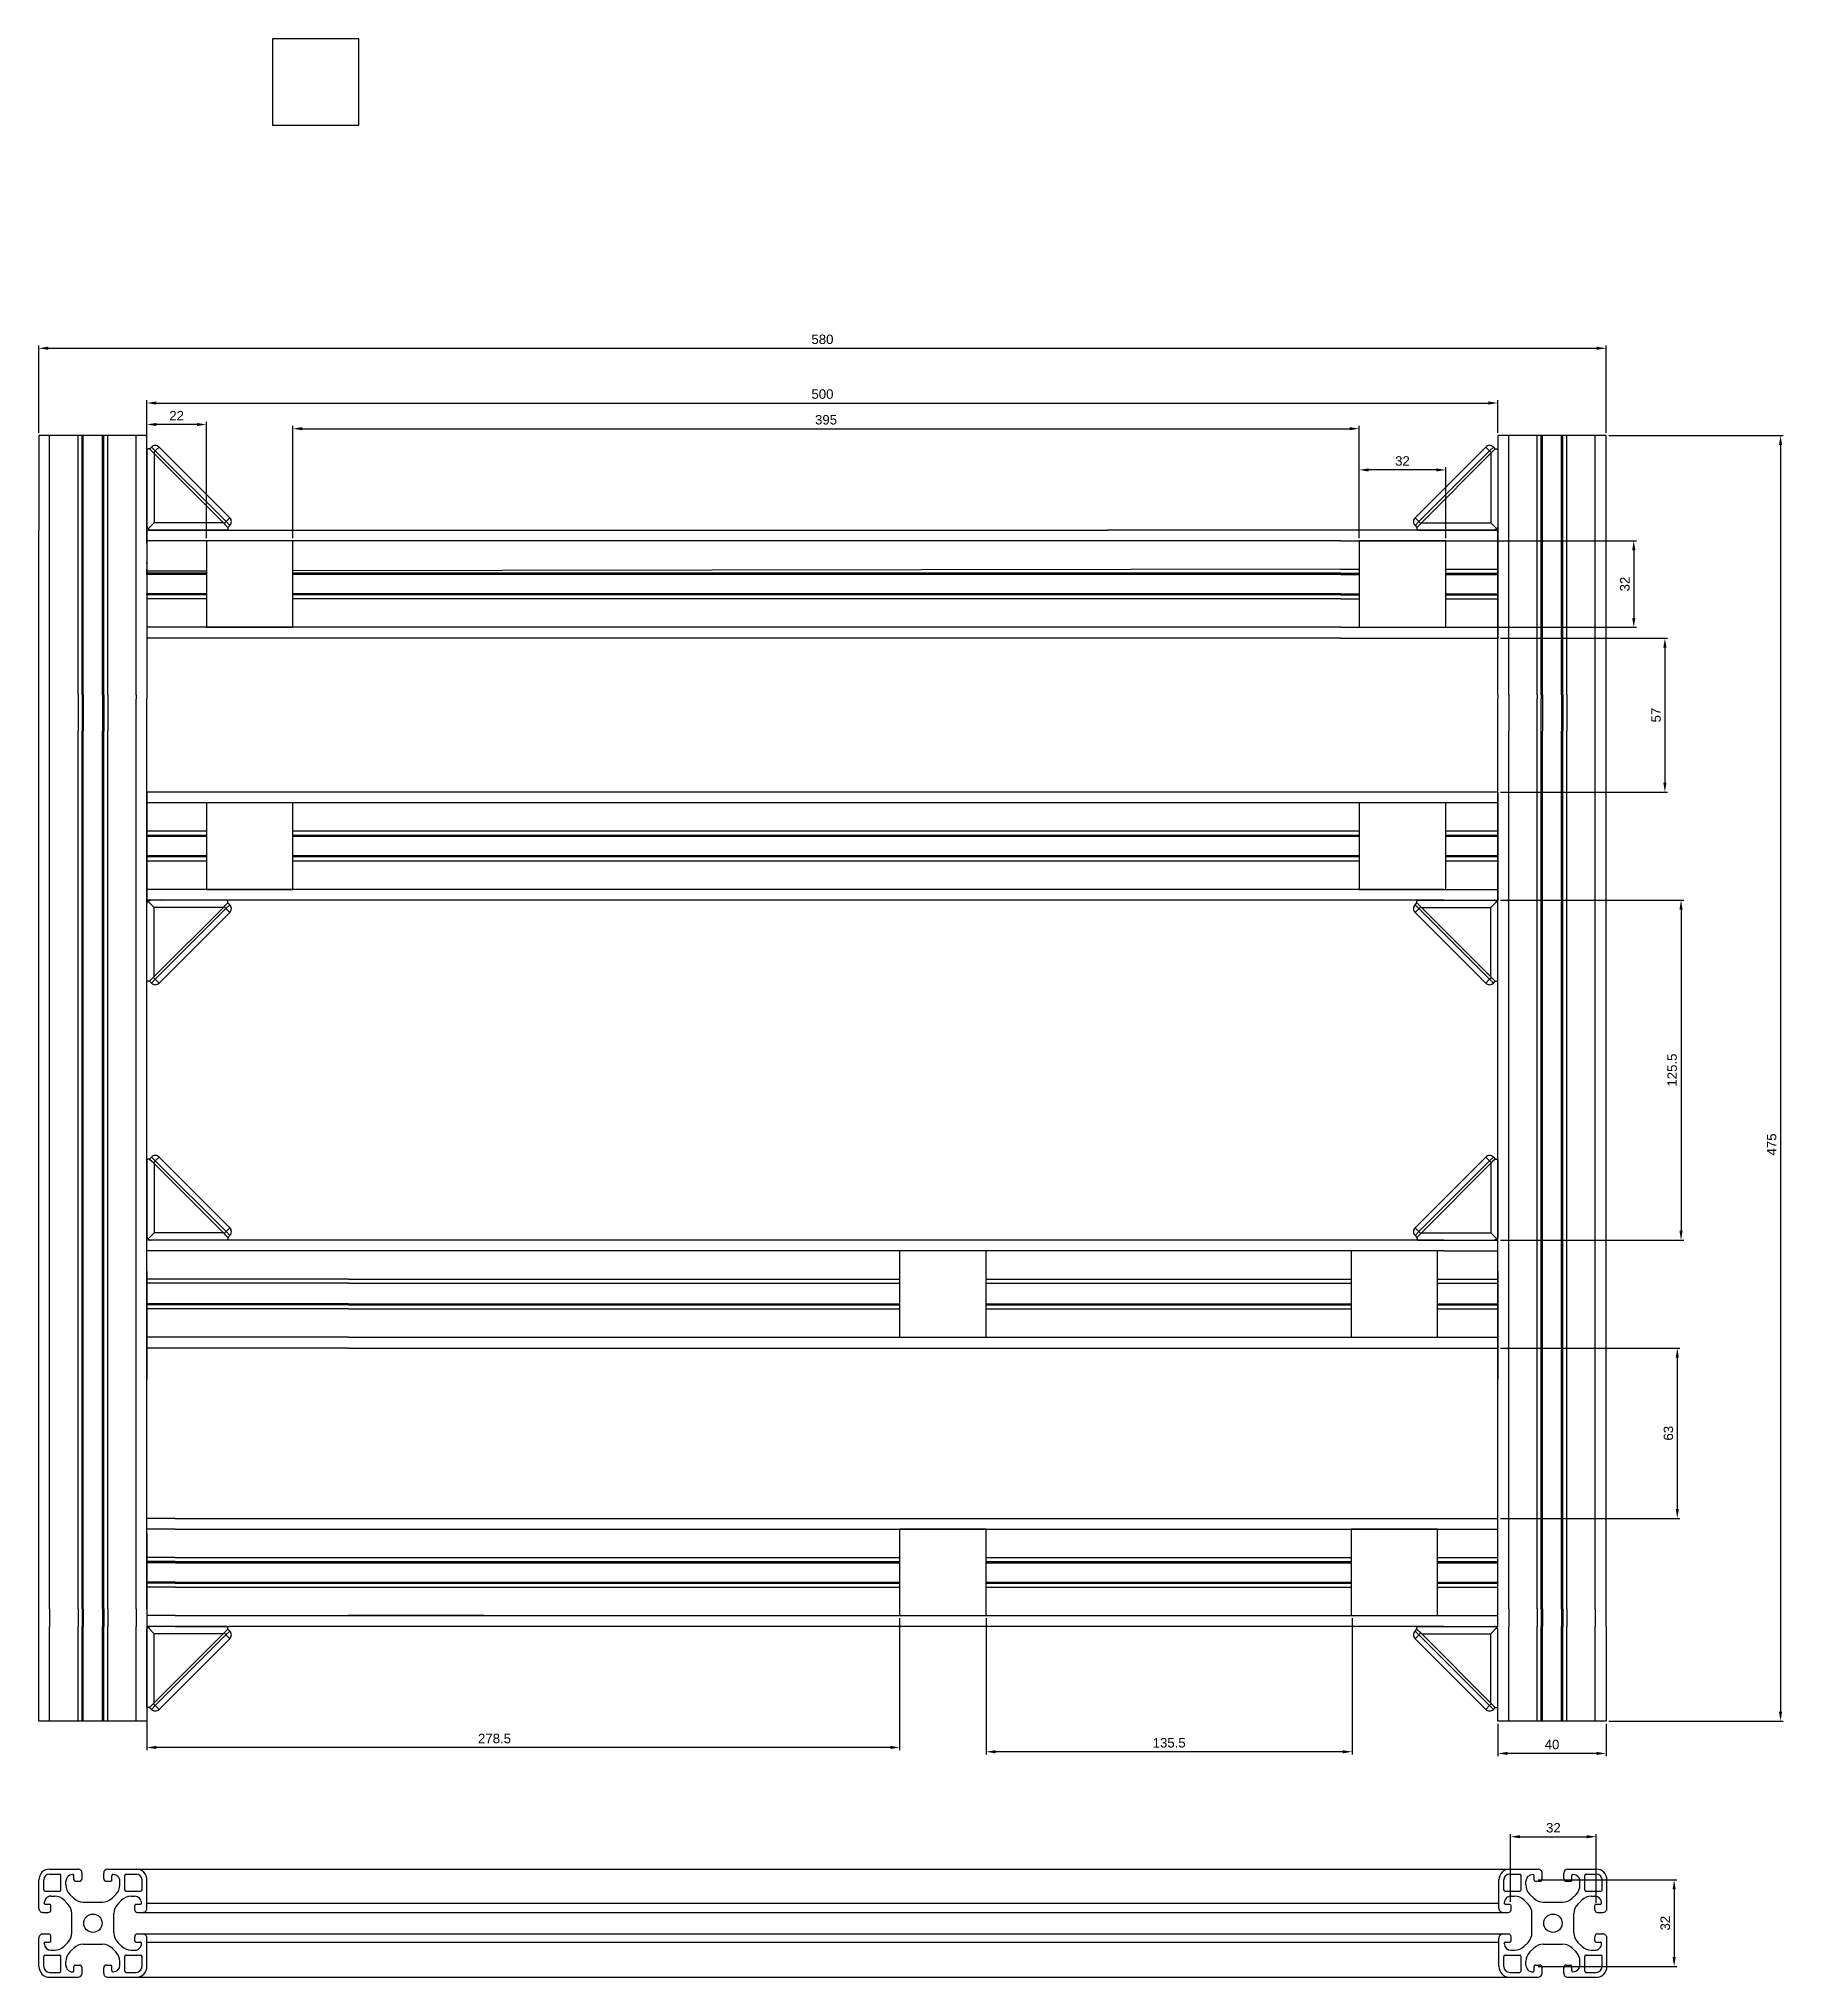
# Model space of a CAD drawing. Header units: millimetres. Extents: x -3183 to 3067, y 1033 to 2218.
# Drawn here: x 940 to 1586, y 1370 to 2087 of the extents above; entities that cross this region are included whole.
import ezdxf

# ---------------------------------------------------------------- set-up
doc = ezdxf.new("R2010")
doc.units = ezdxf.units.MM
doc.linetypes.add('phl_thick', pattern=[0])
doc.layers.add('AM_5', color=3, linetype='Continuous', lineweight=25)
doc.layers.add('Kontury', color=7, linetype='Continuous', lineweight=35)
doc.layers.add('projection', color=7, linetype='Continuous')
doc.styles.get("Standard").update_dxf_attribs({"font": 'arial.ttf'})
doc.dimstyles.new('AM_ISO$0', dxfattribs={"dimtxt": 3.5, "dimasz": 3.5, "dimexe": 1, "dimexo": 1, "dimgap": 1.5, "dimtad": 1, "dimdsep": 46, "dimtxsty": 'Standard', "dimcen": 0, "dimclrd": 256, "dimclre": 256, "dimclrt": 2, "dimadec": 0, "dimazin": 2, "dimtp": 0.1, "dimtm": 0.1, "dimtfac": 0.71, "dimtdec": 3, "dimtmove": 0, "dimatfit": 3, "dimfxl": 1, "dimlwd": -1, "dimlwe": -1, "dimarcsym": 1})

msp = doc.modelspace()

# ---------------------------------------------------------------- blocks, each defined once
blk = doc.blocks.new('*D162')
at = {"layer": 'AM_5', "linetype": 'ByBlock', "transparency": 16777216}
for p, q in [((940.23, 1941.28), (940.23, 1973.55)), ((1520.23, 1941.28), (1520.23, 1973.55)), ((943.73, 1972.55), (1516.73, 1972.55))]:
    blk.add_line(p, q, dxfattribs=at)
at = {"layer": 'AM_5', "transparency": 16777216}
for points in [[(943.73, 1973.14), (943.73, 1971.97), (940.23, 1972.55)], [(1516.73, 1973.14), (1516.73, 1971.97), (1520.23, 1972.55)]]:
    blk.add_solid(points, dxfattribs=at)
at = {"layer": 'Defpoints', "color": 0, "transparency": 16777216}
for p in [(1520.23, 1972.55), (940.23, 1940.28), (1520.23, 1940.28)]:
    blk.add_point(p, dxfattribs=at)
at = {"layer": 'AM_5', "color": 2, "transparency": 16777216, "insert": (1230.23, 1975.84), "char_height": 3.5, "attachment_point": 5}
blk.add_mtext('580', dxfattribs=at)
blk = doc.blocks.new('*D163')
at = {"layer": 'AM_5', "linetype": 'ByBlock', "transparency": 16777216}
for p, q in [((1521.23, 1940.28), (1585.81, 1940.28)), ((1584.81, 1936.78), (1584.81, 1468.02)), ((1521.23, 1464.52), (1585.81, 1464.52))]:
    blk.add_line(p, q, dxfattribs=at)
at = {"layer": 'AM_5', "transparency": 16777216}
for points in [[(1584.22, 1936.78), (1585.39, 1936.78), (1584.81, 1940.28)], [(1584.22, 1468.02), (1585.39, 1468.02), (1584.81, 1464.52)]]:
    blk.add_solid(points, dxfattribs=at)
at = {"layer": 'Defpoints', "color": 0, "transparency": 16777216}
for p in [(1520.23, 1940.28), (1520.23, 1464.52), (1584.81, 1464.52)]:
    blk.add_point(p, dxfattribs=at)
at = {"layer": 'AM_5', "color": 2, "transparency": 16777216, "insert": (1581.53, 1677.89), "char_height": 3.5, "attachment_point": 5, "rotation": 90}
blk.add_mtext('475', dxfattribs=at)
blk = doc.blocks.new('*D164')
at = {"layer": 'AM_5', "linetype": 'ByBlock', "transparency": 16777216}
for p, q in [((1480.23, 1463.52), (1480.23, 1451.52)), ((1520.23, 1463.52), (1520.23, 1451.52)), ((1516.73, 1452.52), (1483.73, 1452.52))]:
    blk.add_line(p, q, dxfattribs=at)
at = {"layer": 'AM_5', "transparency": 16777216}
for points in [[(1483.73, 1453.1), (1483.73, 1451.93), (1480.23, 1452.52)], [(1516.73, 1453.1), (1516.73, 1451.93), (1520.23, 1452.52)]]:
    blk.add_solid(points, dxfattribs=at)
at = {"layer": 'Defpoints', "color": 0, "transparency": 16777216}
for p in [(1480.23, 1464.52), (1520.23, 1464.52), (1480.23, 1452.52)]:
    blk.add_point(p, dxfattribs=at)
at = {"layer": 'AM_5', "color": 2, "transparency": 16777216, "insert": (1500.23, 1455.8), "char_height": 3.5, "attachment_point": 5}
blk.add_mtext('40', dxfattribs=at)
blk = doc.blocks.new('*D165')
at = {"layer": 'AM_5', "linetype": 'ByBlock', "transparency": 16777216}
for p, q in [((1481.23, 1865.28), (1543.02, 1865.28)), ((1542.02, 1861.78), (1542.02, 1811.78)), ((1481.23, 1808.28), (1543.02, 1808.28))]:
    blk.add_line(p, q, dxfattribs=at)
at = {"layer": 'AM_5', "transparency": 16777216}
for points in [[(1541.43, 1861.78), (1542.6, 1861.78), (1542.02, 1865.28)], [(1541.43, 1811.78), (1542.6, 1811.78), (1542.02, 1808.28)]]:
    blk.add_solid(points, dxfattribs=at)
at = {"layer": 'Defpoints', "color": 0, "transparency": 16777216}
for p in [(1480.23, 1865.28), (1480.23, 1808.28), (1542.02, 1808.28)]:
    blk.add_point(p, dxfattribs=at)
at = {"layer": 'AM_5', "color": 2, "transparency": 16777216, "insert": (1538.74, 1836.78), "char_height": 3.5, "attachment_point": 5, "rotation": 90}
blk.add_mtext('57', dxfattribs=at)
blk = doc.blocks.new('*D166')
at = {"layer": 'AM_5', "linetype": 'ByBlock', "transparency": 16777216}
for p, q in [((1481.23, 1768.28), (1548.98, 1768.28)), ((1547.98, 1764.78), (1547.98, 1646.02)), ((1481.23, 1642.52), (1548.98, 1642.52))]:
    blk.add_line(p, q, dxfattribs=at)
at = {"layer": 'AM_5', "transparency": 16777216}
for points in [[(1547.4, 1764.78), (1548.57, 1764.78), (1547.98, 1768.28)], [(1547.4, 1646.02), (1548.57, 1646.02), (1547.98, 1642.52)]]:
    blk.add_solid(points, dxfattribs=at)
at = {"layer": 'Defpoints', "color": 0, "transparency": 16777216}
for p in [(1480.23, 1768.28), (1480.23, 1642.52), (1547.98, 1642.52)]:
    blk.add_point(p, dxfattribs=at)
at = {"layer": 'AM_5', "color": 2, "transparency": 16777216, "insert": (1544.7, 1705.4), "char_height": 3.5, "attachment_point": 5, "rotation": 90}
blk.add_mtext('125.5', dxfattribs=at)
blk = doc.blocks.new('*D167')
at = {"layer": 'AM_5', "linetype": 'ByBlock', "transparency": 16777216}
for p, q in [((1481.23, 1602.52), (1547.6, 1602.52)), ((1546.6, 1599.02), (1546.6, 1543.02)), ((1481.23, 1539.52), (1547.6, 1539.52))]:
    blk.add_line(p, q, dxfattribs=at)
at = {"layer": 'AM_5', "transparency": 16777216}
for points in [[(1546.02, 1599.02), (1547.19, 1599.02), (1546.6, 1602.52)], [(1546.02, 1543.02), (1547.19, 1543.02), (1546.6, 1539.52)]]:
    blk.add_solid(points, dxfattribs=at)
at = {"layer": 'Defpoints', "color": 0, "transparency": 16777216}
for p in [(1480.23, 1602.52), (1480.23, 1539.52), (1546.6, 1539.52)]:
    blk.add_point(p, dxfattribs=at)
at = {"layer": 'AM_5', "color": 2, "transparency": 16777216, "insert": (1543.32, 1571.02), "char_height": 3.5, "attachment_point": 5, "rotation": 90}
blk.add_mtext('63', dxfattribs=at)
blk = doc.blocks.new('*D168')
at = {"layer": 'AM_5', "linetype": 'ByBlock', "transparency": 16777216}
for p, q in [((980.23, 1941.28), (980.23, 1953.28)), ((983.73, 1952.28), (1476.73, 1952.28)), ((1480.23, 1941.28), (1480.23, 1953.28))]:
    blk.add_line(p, q, dxfattribs=at)
at = {"layer": 'AM_5', "transparency": 16777216}
for points in [[(983.73, 1952.86), (983.73, 1951.7), (980.23, 1952.28)], [(1476.73, 1952.86), (1476.73, 1951.7), (1480.23, 1952.28)]]:
    blk.add_solid(points, dxfattribs=at)
at = {"layer": 'Defpoints', "color": 0, "transparency": 16777216}
for p in [(1480.23, 1952.28), (980.23, 1940.28), (1480.23, 1940.28)]:
    blk.add_point(p, dxfattribs=at)
at = {"layer": 'AM_5', "color": 2, "transparency": 16777216, "insert": (1230.23, 1955.57), "char_height": 3.5, "attachment_point": 5}
blk.add_mtext('500', dxfattribs=at)
blk = doc.blocks.new('*D169')
at = {"layer": 'AM_5', "linetype": 'ByBlock', "transparency": 16777216}
for p, q in [((1428.89, 1902.28), (1428.89, 1928.52)), ((1457.39, 1927.52), (1432.39, 1927.52)), ((1460.89, 1902.28), (1460.89, 1928.52))]:
    blk.add_line(p, q, dxfattribs=at)
at = {"layer": 'AM_5', "transparency": 16777216}
for points in [[(1432.39, 1928.1), (1432.39, 1926.94), (1428.89, 1927.52)], [(1457.39, 1928.1), (1457.39, 1926.94), (1460.89, 1927.52)]]:
    blk.add_solid(points, dxfattribs=at)
at = {"layer": 'Defpoints', "color": 0, "transparency": 16777216}
for p in [(1428.89, 1927.52), (1428.89, 1901.28), (1460.89, 1901.28)]:
    blk.add_point(p, dxfattribs=at)
at = {"layer": 'AM_5', "color": 2, "transparency": 16777216, "insert": (1444.89, 1930.81), "char_height": 3.5, "attachment_point": 5}
blk.add_mtext('32', dxfattribs=at)
blk = doc.blocks.new('*D170')
at = {"layer": 'AM_5', "linetype": 'ByBlock', "transparency": 16777216}
for p, q in [((1461.89, 1901.28), (1531.49, 1901.28)), ((1530.49, 1897.78), (1530.49, 1872.78)), ((1461.89, 1869.28), (1531.49, 1869.28))]:
    blk.add_line(p, q, dxfattribs=at)
at = {"layer": 'AM_5', "transparency": 16777216}
for points in [[(1529.91, 1897.78), (1531.08, 1897.78), (1530.49, 1901.28)], [(1529.91, 1872.78), (1531.08, 1872.78), (1530.49, 1869.28)]]:
    blk.add_solid(points, dxfattribs=at)
at = {"layer": 'Defpoints', "color": 0, "transparency": 16777216}
for p in [(1460.89, 1901.28), (1460.89, 1869.28), (1530.49, 1869.28)]:
    blk.add_point(p, dxfattribs=at)
at = {"layer": 'AM_5', "color": 2, "transparency": 16777216, "insert": (1527.21, 1885.28), "char_height": 3.5, "attachment_point": 5, "rotation": 90}
blk.add_mtext('32', dxfattribs=at)
blk = doc.blocks.new('*D176')
at = {"layer": 'AM_5', "linetype": 'ByBlock', "transparency": 16777216}
for p, q in [((1484.93, 1397.55), (1484.93, 1422.7)), ((1488.43, 1421.7), (1513.08, 1421.7)), ((1516.58, 1397.2), (1516.58, 1422.7))]:
    blk.add_line(p, q, dxfattribs=at)
at = {"layer": 'AM_5', "transparency": 16777216}
for points in [[(1488.43, 1422.28), (1488.43, 1421.11), (1484.93, 1421.7)], [(1513.08, 1422.28), (1513.08, 1421.11), (1516.58, 1421.7)]]:
    blk.add_solid(points, dxfattribs=at)
at = {"layer": 'Defpoints', "color": 0, "transparency": 16777216}
for p in [(1516.58, 1421.7), (1484.93, 1396.55), (1516.58, 1396.2)]:
    blk.add_point(p, dxfattribs=at)
at = {"layer": 'AM_5', "color": 2, "transparency": 16777216, "insert": (1500.76, 1424.99), "char_height": 3.5, "attachment_point": 5}
blk.add_mtext('32', dxfattribs=at)
blk = doc.blocks.new('*D177')
at = {"layer": 'AM_5', "linetype": 'ByBlock', "transparency": 16777216}
for p, q in [((1495.08, 1405.7), (1546.44, 1405.7)), ((1545.44, 1402.2), (1545.44, 1377.2)), ((1495.08, 1373.7), (1546.44, 1373.7))]:
    blk.add_line(p, q, dxfattribs=at)
at = {"layer": 'AM_5', "transparency": 16777216}
for points in [[(1544.85, 1402.2), (1546.02, 1402.2), (1545.44, 1405.7)], [(1544.85, 1377.2), (1546.02, 1377.2), (1545.44, 1373.7)]]:
    blk.add_solid(points, dxfattribs=at)
at = {"layer": 'Defpoints', "color": 0, "transparency": 16777216}
for p in [(1494.08, 1405.7), (1494.08, 1373.7), (1545.44, 1373.7)]:
    blk.add_point(p, dxfattribs=at)
at = {"layer": 'AM_5', "color": 2, "transparency": 16777216, "insert": (1542.15, 1389.7), "char_height": 3.5, "attachment_point": 5, "rotation": 90}
blk.add_mtext('32', dxfattribs=at)
blk = doc.blocks.new('*D178')
at = {"layer": 'AM_5', "linetype": 'ByBlock', "transparency": 16777216}
for p, q in [((1290.8, 1502.52), (1290.8, 1452.14)), ((1426.31, 1502.52), (1426.31, 1452.14)), ((1422.81, 1453.14), (1294.3, 1453.14))]:
    blk.add_line(p, q, dxfattribs=at)
at = {"layer": 'AM_5', "transparency": 16777216}
for points in [[(1294.3, 1453.73), (1294.3, 1452.56), (1290.8, 1453.14)], [(1422.81, 1453.73), (1422.81, 1452.56), (1426.31, 1453.14)]]:
    blk.add_solid(points, dxfattribs=at)
at = {"layer": 'Defpoints', "color": 0, "transparency": 16777216}
for p in [(1290.8, 1503.52), (1426.31, 1503.52), (1290.8, 1453.14)]:
    blk.add_point(p, dxfattribs=at)
at = {"layer": 'AM_5', "color": 2, "transparency": 16777216, "insert": (1358.55, 1456.43), "char_height": 3.5, "attachment_point": 5}
blk.add_mtext('135.5', dxfattribs=at)
blk = doc.blocks.new('*D179')
at = {"layer": 'AM_5', "linetype": 'ByBlock', "transparency": 16777216}
for p, q in [((980.23, 1502.52), (980.23, 1453.73)), ((1258.8, 1502.52), (1258.8, 1453.73)), ((1255.3, 1454.73), (983.73, 1454.73))]:
    blk.add_line(p, q, dxfattribs=at)
at = {"layer": 'AM_5', "transparency": 16777216}
for points in [[(983.73, 1455.32), (983.73, 1454.15), (980.23, 1454.73)], [(1255.3, 1455.32), (1255.3, 1454.15), (1258.8, 1454.73)]]:
    blk.add_solid(points, dxfattribs=at)
at = {"layer": 'Defpoints', "color": 0, "transparency": 16777216}
for p in [(980.23, 1503.52), (1258.8, 1503.52), (980.23, 1454.73)]:
    blk.add_point(p, dxfattribs=at)
at = {"layer": 'AM_5', "color": 2, "transparency": 16777216, "insert": (1108.87, 1458.02), "char_height": 3.5, "attachment_point": 5}
blk.add_mtext('278.5', dxfattribs=at)
blk = doc.blocks.new('*D181')
at = {"layer": 'AM_5', "linetype": 'ByBlock', "transparency": 16777216}
for p, q in [((980.23, 1902.28), (980.23, 1945.34)), ((998.73, 1944.34), (983.73, 1944.34)), ((1002.23, 1902.28), (1002.23, 1945.34))]:
    blk.add_line(p, q, dxfattribs=at)
at = {"layer": 'AM_5', "transparency": 16777216}
for points in [[(983.73, 1944.92), (983.73, 1943.76), (980.23, 1944.34)], [(998.73, 1944.92), (998.73, 1943.76), (1002.23, 1944.34)]]:
    blk.add_solid(points, dxfattribs=at)
at = {"layer": 'Defpoints', "color": 0, "transparency": 16777216}
for p in [(980.23, 1944.34), (980.23, 1901.28), (1002.23, 1901.28)]:
    blk.add_point(p, dxfattribs=at)
at = {"layer": 'AM_5', "color": 2, "transparency": 16777216, "insert": (991.23, 1947.6), "char_height": 3.5, "attachment_point": 5}
blk.add_mtext('22', dxfattribs=at)
blk = doc.blocks.new('*D182')
at = {"layer": 'AM_5', "linetype": 'ByBlock', "transparency": 16777216}
for p, q in [((1034.23, 1902.28), (1034.23, 1943.78)), ((1037.73, 1942.78), (1425.39, 1942.78)), ((1428.89, 1902.28), (1428.89, 1943.78))]:
    blk.add_line(p, q, dxfattribs=at)
at = {"layer": 'AM_5', "transparency": 16777216}
for points in [[(1037.73, 1943.36), (1037.73, 1942.2), (1034.23, 1942.78)], [(1425.39, 1943.36), (1425.39, 1942.2), (1428.89, 1942.78)]]:
    blk.add_solid(points, dxfattribs=at)
at = {"layer": 'Defpoints', "color": 0, "transparency": 16777216}
for p in [(1428.89, 1942.78), (1034.23, 1901.28), (1428.89, 1901.28)]:
    blk.add_point(p, dxfattribs=at)
at = {"layer": 'AM_5', "color": 2, "transparency": 16777216, "insert": (1231.56, 1946.07), "char_height": 3.5, "attachment_point": 5}
blk.add_mtext('395', dxfattribs=at)

# ---------------------------------------------------------------- dimensions: what is measured, and where the dimension line sits
at = {"layer": 'AM_5'}
for base, p1, p2, angle, picture, middle in [((1520.2269, 1972.55432), (940.2269, 1940.27977), (1520.2269, 1940.27977), 0.00000006, '*D162', (1230.2269, 1975.84132)), ((1480.2269, 1952.27977), (980.2269, 1940.27977), (1480.2269, 1940.27977), 0, '*D168', (1230.2269, 1955.56678)), ((980.2269, 1944.34005), (1002.2269, 1901.27977), (980.2269, 1901.27977), 0, '*D181', (991.2269, 1947.59721)), ((1428.8869, 1927.5214), (1460.8869, 1901.27977), (1428.8869, 1901.27977), 0, '*D169', (1444.8869, 1930.8096)), ((1530.49468, 1869.27977), (1460.8869, 1901.27977), (1460.8869, 1869.27977), 90, '*D170', (1527.20649, 1885.27977)), ((1542.01557, 1808.27977), (1480.2269, 1865.27977), (1480.2269, 1808.27977), 90, '*D165', (1538.73572, 1836.77977)), ((1480.2269, 1452.51544), (1520.2269, 1464.51544), (1480.2269, 1464.51544), 0, '*D164', (1500.2269, 1455.80244)), ((1545.43692, 1373.6974), (1494.07902, 1405.6974), (1494.07902, 1373.6974), 90, '*D177', (1542.14872, 1389.6974))]:
    dim = msp.add_linear_dim(base=base, p1=p1, p2=p2, angle=angle, dimstyle='AM_ISO$0', override={"dimpost": ''}, dxfattribs=at)
    dim.commit()
    dim.dimension.update_dxf_attribs({"geometry": picture, "text_midpoint": middle})
for base, p1, p2, angle, text, picture, middle in [((1428.8869, 1942.77915), (1034.2269, 1901.27977), (1428.8869, 1901.27977), 0, '395', '*D182', (1231.5569, 1946.06735)), ((1547.98402, 1642.51544), (1480.2269, 1768.27977), (1480.2269, 1642.51544), 90, '125.5', '*D166', (1544.69702, 1705.39761)), ((1290.7969, 1453.14206), (1426.30941, 1503.51544), (1290.7969, 1503.51544), 0, '135.5', '*D178', (1358.55316, 1456.43026)), ((1516.57902, 1421.6974), (1484.93257, 1396.55095), (1516.57902, 1396.1974), 0, '32', '*D176', (1500.7558, 1424.9856))]:
    dim = msp.add_linear_dim(base=base, p1=p1, p2=p2, angle=angle, text=text, dimstyle='AM_ISO$0', override={"dimpost": ''}, dxfattribs=at)
    dim.commit()
    dim.dimension.update_dxf_attribs({"geometry": picture, "text_midpoint": middle})
for base, p1, p2, angle, text, picture, middle in [((1584.80587, 1464.51544), (1520.2269, 1940.27977), (1520.2269, 1464.51544), 90, '475', '*D163', (1584.80587, 1677.88956)), ((980.2269, 1454.73183), (1258.7969, 1503.51544), (980.2269, 1503.51544), 0, '278.5', '*D179', (1108.86876, 1454.73183))]:
    dim = msp.add_linear_dim(base=base, p1=p1, p2=p2, angle=angle, text=text, dimstyle='AM_ISO$0', dxfattribs=at)
    dim.commit()
    dim.dimension.update_dxf_attribs({"geometry": picture, "text_midpoint": middle, "dimtype": 160})
dim = msp.add_linear_dim(base=(1546.60426, 1539.51544), p1=(1480.2269, 1602.51544), p2=(1480.2269, 1539.51544), angle=90, dimstyle='AM_ISO$0', dxfattribs=at)
dim.commit()
dim.dimension.update_dxf_attribs({"geometry": '*D167', "text_midpoint": (1543.31606, 1571.01544)})

# ---------------------------------------------------------------- linework, layer by layer
for p, q in [((1026.64855, 2087.08448), (1026.64855, 2055.08448)), ((1058.64855, 2087.08448), (1026.64855, 2087.08448)), ((1058.64855, 2055.08448), (1058.64855, 2087.08448)), ((1026.64855, 2055.08448), (1058.64855, 2055.08448)), ((980.2269, 1940.27977), (940.2269, 1940.27977)), ((940.2269, 1940.27977), (940.2269, 1905.27977)), ((944.2269, 1905.27977), (944.2269, 1940.27977)), ((954.7269, 1905.27977), (954.7269, 1940.27977)), ((956.2269, 1905.27977), (956.2269, 1940.27977)), ((956.66929, 1905.27977), (956.66929, 1940.27977)), ((963.78452, 1905.27977), (963.78452, 1940.27977)), ((964.2269, 1905.27977), (964.2269, 1940.27977)), ((965.7269, 1905.27977), (965.7269, 1940.27977)), ((976.2269, 1905.27977), (976.2269, 1940.27977)), ((980.2269, 1905.27977), (980.2269, 1940.27977)), ((1520.2269, 1940.27977), (1480.2269, 1940.27977)), ((1480.2269, 1940.27977), (1480.2269, 1905.27977)), ((1484.2269, 1905.27977), (1484.2269, 1940.27977)), ((1494.7269, 1905.27977), (1494.7269, 1940.27977)), ((1496.2269, 1905.27977), (1496.2269, 1940.27977)), ((1496.66929, 1905.27977), (1496.66929, 1940.27977)), ((1503.78452, 1905.27977), (1503.78452, 1940.27977)), ((1504.2269, 1905.27977), (1504.2269, 1940.27977)), ((1505.7269, 1905.27977), (1505.7269, 1940.27977)), ((1516.2269, 1905.27977), (1516.2269, 1940.27977)), ((1520.2269, 1905.27977), (1520.2269, 1940.27977)), ((980.2269, 1905.27977), (980.2269, 1842.79216)), ((1422.06421, 1901.27977), (980.2269, 1901.27977)), ((1000.2269, 1905.27977), (1329.7269, 1905.27977)), ((1002.2269, 1901.27977), (1002.2269, 1869.27977)), ((1034.2269, 1901.27977), (1002.2269, 1901.27977)), ((1034.2269, 1869.27977), (1034.2269, 1901.27977)), ((1329.7269, 1905.27977), (1335.7269, 1905.27977)), ((1364.7269, 1905.27977), (1335.7269, 1905.27977)), ((1367.7269, 1905.27977), (1364.7269, 1905.27977)), ((1480.2269, 1905.27977), (1367.7269, 1905.27977)), ((1422.06421, 1901.27977), (1480.2269, 1901.27977)), ((1428.8869, 1901.27977), (1428.8869, 1869.27977)), ((1460.8869, 1901.27977), (1428.8869, 1901.27977)), ((1460.8869, 1869.27977), (1460.8869, 1901.27977)), ((1002.2269, 1890.06712), (980.2269, 1890.02977)), ((1002.2269, 1889.27977), (980.2269, 1889.27977)), ((1002.2269, 1888.83738), (980.2269, 1888.83738)), ((1422.06421, 1890.77977), (1034.2269, 1890.12144)), ((1422.06421, 1889.27977), (1034.2269, 1889.27977)), ((1422.06421, 1888.83738), (1034.2269, 1888.83738)), ((1422.06421, 1890.77977), (1428.8869, 1890.77977)), ((1422.06421, 1889.27977), (1428.8869, 1889.27977)), ((1422.06421, 1888.83738), (1428.8869, 1888.83738)), ((1460.8869, 1890.77977), (1480.2269, 1890.77977)), ((1460.8869, 1889.27977), (1480.2269, 1889.27977)), ((1460.8869, 1888.83738), (1480.2269, 1888.83738)), ((1002.2269, 1881.72216), (980.2269, 1881.72216)), ((1002.2269, 1881.27977), (980.2269, 1881.27977)), ((1002.2269, 1879.77977), (980.2269, 1879.77977)), ((1422.06421, 1881.72216), (1034.2269, 1881.72216)), ((1422.06421, 1881.27977), (1034.2269, 1881.27977)), ((1422.06421, 1879.77977), (1034.2269, 1879.77977)), ((1422.06421, 1881.72216), (1428.8869, 1881.72216)), ((1422.06421, 1881.27977), (1428.8869, 1881.27977)), ((1422.06421, 1879.77977), (1428.8869, 1879.77977)), ((1460.8869, 1881.72216), (1480.2269, 1881.72216)), ((1460.8869, 1881.27977), (1480.2269, 1881.27977)), ((1460.8869, 1879.77977), (1480.2269, 1879.77977)), ((1422.06421, 1869.27977), (980.2269, 1869.27977)), ((1422.06421, 1865.27977), (980.2269, 1865.27977)), ((1002.2269, 1869.27977), (1034.2269, 1869.27977)), ((1422.06421, 1869.27977), (1480.2269, 1869.27977)), ((1422.06421, 1865.27977), (1480.4451, 1865.27977)), ((1428.8869, 1869.27977), (1460.8869, 1869.27977)), ((954.7269, 1844.29216), (954.7269, 1842.79216)), ((956.2269, 1844.29216), (956.2269, 1842.79216)), ((956.66929, 1844.29216), (956.66929, 1842.79216)), ((963.78452, 1844.29216), (963.78452, 1842.79216)), ((964.2269, 1844.29216), (964.2269, 1842.79216)), ((965.7269, 1844.29216), (965.7269, 1842.79216)), ((976.2269, 1844.29216), (976.2269, 1842.79216)), ((1480.2269, 1844.29216), (1480.2269, 1842.79216)), ((1484.2269, 1844.29216), (1484.2269, 1842.79216)), ((1494.7269, 1844.29216), (1494.7269, 1842.79216)), ((1496.2269, 1844.29216), (1496.2269, 1842.79216)), ((1496.66929, 1844.29216), (1496.66929, 1842.79216)), ((1503.78452, 1844.29216), (1503.78452, 1842.79216)), ((1504.2269, 1844.29216), (1504.2269, 1842.79216)), ((1505.7269, 1844.29216), (1505.7269, 1842.79216)), ((954.7269, 1842.79216), (954.7269, 1830.79216)), ((956.2269, 1842.79216), (956.2269, 1830.79216)), ((956.66929, 1842.79216), (956.66929, 1830.79216)), ((963.78452, 1842.79216), (963.78452, 1830.79216)), ((964.2269, 1842.79216), (964.2269, 1830.79216)), ((965.7269, 1842.79216), (965.7269, 1830.79216)), ((976.2269, 1830.79216), (976.2269, 1842.79216)), ((980.2269, 1830.79216), (980.2269, 1842.79216)), ((1480.2269, 1830.79216), (1480.2269, 1842.79216)), ((1484.2269, 1842.79216), (1484.2269, 1830.79216)), ((1494.7269, 1830.79216), (1494.7269, 1842.79216)), ((1496.2269, 1830.79216), (1496.2269, 1842.79216)), ((1496.66929, 1842.79216), (1496.66929, 1830.79216)), ((1503.78452, 1842.79216), (1503.78452, 1830.79216)), ((1504.2269, 1842.79216), (1504.2269, 1830.79216)), ((1505.7269, 1842.79216), (1505.7269, 1830.79216)), ((954.7269, 1829.29216), (954.7269, 1830.79216)), ((956.2269, 1829.29216), (956.2269, 1830.79216)), ((956.66929, 1829.29216), (956.66929, 1830.79216)), ((963.78452, 1829.29216), (963.78452, 1830.79216)), ((964.2269, 1829.29216), (964.2269, 1830.79216)), ((965.7269, 1829.29216), (965.7269, 1830.79216)), ((976.2269, 1829.29216), (976.2269, 1830.79216)), ((980.2269, 1829.29216), (980.2269, 1830.79216)), ((1480.2269, 1829.29216), (1480.2269, 1830.79216)), ((1484.2269, 1829.29216), (1484.2269, 1830.79216)), ((1494.7269, 1829.29216), (1494.7269, 1830.79216)), ((1496.2269, 1829.29216), (1496.2269, 1830.79216)), ((1496.66929, 1829.29216), (1496.66929, 1830.79216)), ((1503.78452, 1829.29216), (1503.78452, 1830.79216)), ((1504.2269, 1829.29216), (1504.2269, 1830.79216)), ((1505.7269, 1829.29216), (1505.7269, 1830.79216)), ((1422.06421, 1808.27977), (980.2269, 1808.27977)), ((1480.2269, 1808.27977), (1422.06421, 1808.27977)), ((1422.06421, 1804.27977), (980.2269, 1804.27977)), ((1002.2269, 1804.27977), (1002.2269, 1772.27977)), ((1034.2269, 1804.27977), (1002.2269, 1804.27977)), ((1034.2269, 1772.27977), (1034.2269, 1804.27977)), ((1480.2269, 1804.27977), (1422.06421, 1804.27977)), ((1428.8869, 1804.27977), (1428.8869, 1772.27977)), ((1460.8869, 1804.27977), (1428.8869, 1804.27977)), ((1460.8869, 1772.27977), (1460.8869, 1804.27977)), ((1002.2269, 1793.77977), (980.2269, 1793.77977)), ((1422.06421, 1793.77977), (1034.2269, 1793.77977)), ((1428.8869, 1793.77977), (1422.06421, 1793.77977)), ((1480.2269, 1793.77977), (1460.8869, 1793.77977)), ((1002.2269, 1792.27977), (980.2269, 1792.27977)), ((1002.2269, 1791.83738), (980.2269, 1791.83738)), ((1422.06421, 1792.27977), (1034.2269, 1792.27977)), ((1422.06421, 1791.83738), (1034.2269, 1791.83738)), ((1428.8869, 1792.27977), (1422.06421, 1792.27977)), ((1428.8869, 1791.83738), (1422.06421, 1791.83738)), ((1480.2269, 1792.27977), (1460.8869, 1792.27977)), ((1480.2269, 1791.83738), (1460.8869, 1791.83738)), ((1002.2269, 1784.72216), (980.2269, 1784.72216)), ((1002.2269, 1784.27977), (980.2269, 1784.27977)), ((1002.2269, 1782.77977), (980.2269, 1782.77977)), ((1422.06421, 1784.72216), (1034.2269, 1784.72216)), ((1422.06421, 1784.27977), (1034.2269, 1784.27977)), ((1422.06421, 1782.77977), (1034.2269, 1782.77977)), ((1428.8869, 1784.72216), (1422.06421, 1784.72216)), ((1428.8869, 1784.27977), (1422.06421, 1784.27977)), ((1428.8869, 1782.77977), (1422.06421, 1782.77977)), ((1480.2269, 1784.72216), (1460.8869, 1784.72216)), ((1480.2269, 1784.27977), (1460.8869, 1784.27977)), ((1480.2269, 1782.77977), (1460.8869, 1782.77977)), ((1460.2269, 1772.27977), (980.2269, 1772.27977)), ((1002.2269, 1772.27977), (1034.2269, 1772.27977)), ((1428.8869, 1772.27977), (1460.8869, 1772.27977)), ((1329.7269, 1768.27977), (980.2269, 1768.27977)), ((1370.7269, 1768.27977), (1329.7269, 1768.27977)), ((1460.2269, 1768.27977), (1370.7269, 1768.27977)), ((1335.7269, 1642.51544), (980.2269, 1642.51544)), ((1335.7269, 1638.51544), (980.2269, 1638.51544)), ((1104.89168, 1638.51544), (1054.89168, 1638.51544)), ((1258.7969, 1638.51544), (1258.7969, 1606.51544)), ((1290.7969, 1638.51544), (1258.7969, 1638.51544)), ((1290.7969, 1606.51544), (1290.7969, 1638.51544)), ((1364.7269, 1642.51544), (1335.7269, 1642.51544)), ((1364.7269, 1638.51544), (1335.7269, 1638.51544)), ((1460.2269, 1642.51544), (1364.7269, 1642.51544)), ((1460.2269, 1638.51544), (1364.7269, 1638.51544)), ((1425.9169, 1638.51544), (1425.9169, 1606.51544)), ((1457.9169, 1638.51544), (1425.9169, 1638.51544)), ((1457.9169, 1606.51544), (1457.9169, 1638.51544)), ((1054.89168, 1628.01544), (980.2269, 1628.01544)), ((1054.89168, 1626.51544), (980.2269, 1626.51544)), ((1054.89168, 1628.01544), (1258.7969, 1628.01544)), ((1054.89168, 1626.51544), (1258.7969, 1626.51544)), ((1290.7969, 1628.01544), (1425.9169, 1628.01544)), ((1290.7969, 1626.51544), (1425.9169, 1626.51544)), ((1457.9169, 1628.01544), (1480.2269, 1628.01544)), ((1457.9169, 1626.51544), (1480.2269, 1626.51544)), ((1054.89168, 1618.95783), (980.2269, 1618.95783)), ((1054.89168, 1618.51544), (980.2269, 1618.51544)), ((1054.89168, 1617.01544), (980.2269, 1617.01544)), ((1054.89168, 1618.95783), (1258.7969, 1618.95783)), ((1054.89168, 1618.51544), (1258.7969, 1618.51544)), ((1054.89168, 1617.01544), (1258.7969, 1617.01544)), ((1290.7969, 1618.95783), (1425.9169, 1618.95783)), ((1290.7969, 1618.51544), (1425.9169, 1618.51544)), ((1290.7969, 1617.01544), (1425.9169, 1617.01544)), ((1457.9169, 1618.95783), (1480.2269, 1618.95783)), ((1457.9169, 1618.51544), (1480.2269, 1618.51544)), ((1457.9169, 1617.01544), (1480.2269, 1617.01544)), ((1054.89168, 1606.51544), (980.2269, 1606.51544)), ((1054.89168, 1602.51544), (980.2269, 1602.51544)), ((1054.89168, 1606.51544), (1480.2269, 1606.51544)), ((1054.89168, 1602.51544), (1480.2269, 1602.51544)), ((1258.7969, 1606.51544), (1290.7969, 1606.51544)), ((1425.9169, 1606.51544), (1457.9169, 1606.51544)), ((990.63475, 1539.51544), (980.2269, 1539.51544)), ((990.63475, 1535.51544), (980.2269, 1535.51544)), ((1010.63475, 1539.51544), (1054.89168, 1539.51544)), ((1010.63475, 1535.51544), (1054.89168, 1535.51544)), ((1054.89168, 1539.51544), (1473.97785, 1539.51544)), ((1054.89168, 1535.51544), (1480.2269, 1535.51544)), ((1258.7969, 1535.51544), (1258.7969, 1503.51544)), ((1290.7969, 1535.51544), (1258.7969, 1535.51544)), ((1290.7969, 1503.51544), (1290.7969, 1535.51544)), ((1425.9169, 1535.51544), (1425.9169, 1503.51544)), ((1457.9169, 1535.51544), (1425.9169, 1535.51544)), ((1457.9169, 1503.51544), (1457.9169, 1535.51544)), ((1473.97785, 1539.51544), (1480.2269, 1539.51544)), ((990.63475, 1525.01544), (980.2269, 1525.01544)), ((990.63475, 1523.51544), (980.2269, 1523.51544)), ((990.63475, 1523.07305), (980.2269, 1523.07305)), ((1010.63475, 1525.01544), (1054.89168, 1525.01544)), ((1010.63475, 1523.51544), (1054.89168, 1523.51544)), ((1010.63475, 1523.07305), (1054.89168, 1523.07305)), ((1054.89168, 1525.01544), (1258.7969, 1525.01544)), ((1054.89168, 1523.51544), (1258.7969, 1523.51544)), ((1054.89168, 1523.07305), (1258.7969, 1523.07305)), ((1290.7969, 1525.01544), (1425.9169, 1525.01544)), ((1290.7969, 1523.51544), (1425.9169, 1523.51544)), ((1290.7969, 1523.07305), (1425.9169, 1523.07305)), ((1457.9169, 1525.01544), (1480.2269, 1525.01544)), ((1457.9169, 1523.51544), (1480.2269, 1523.51544)), ((1457.9169, 1523.07305), (1480.2269, 1523.07305)), ((990.63475, 1515.95783), (980.2269, 1515.95783)), ((990.63475, 1515.51544), (980.2269, 1515.51544)), ((990.63475, 1514.01544), (980.2269, 1514.01544)), ((1010.63475, 1515.95783), (1054.89168, 1515.95783)), ((1010.63475, 1515.51544), (1054.89168, 1515.51544)), ((1010.63475, 1514.01544), (1054.89168, 1514.01544)), ((1054.89168, 1515.95783), (1258.7969, 1515.95783)), ((1054.89168, 1515.51544), (1258.7969, 1515.51544)), ((1054.89168, 1514.01544), (1258.7969, 1514.01544)), ((1290.7969, 1515.95783), (1425.9169, 1515.95783)), ((1290.7969, 1515.51544), (1425.9169, 1515.51544)), ((1290.7969, 1514.01544), (1425.9169, 1514.01544)), ((1457.9169, 1515.95783), (1480.2269, 1515.95783)), ((1457.9169, 1515.51544), (1480.2269, 1515.51544)), ((1457.9169, 1514.01544), (1480.2269, 1514.01544)), ((940.20707, 1469.85549), (940.2269, 1499.51544)), ((940.2269, 1499.51544), (940.2269, 1506.01544)), ((944.2269, 1506.01544), (944.2269, 1499.51544)), ((944.2269, 1464.51544), (944.2269, 1499.51544)), ((954.7269, 1506.01544), (954.7269, 1499.51544)), ((954.7269, 1464.51544), (954.7269, 1499.51544)), ((956.2269, 1506.01544), (956.2269, 1499.51544)), ((956.2269, 1464.51544), (956.2269, 1499.51544)), ((956.66929, 1506.01544), (956.66929, 1499.51544)), ((956.66929, 1464.51544), (956.66929, 1499.51544)), ((963.78452, 1506.01544), (963.78452, 1499.51544)), ((963.78452, 1464.51544), (963.78452, 1499.51544)), ((964.2269, 1506.01544), (964.2269, 1499.51544)), ((964.2269, 1464.51544), (964.2269, 1499.51544)), ((965.7269, 1506.01544), (965.7269, 1499.51544)), ((965.7269, 1464.51544), (965.7269, 1499.51544)), ((976.2269, 1506.01544), (976.2269, 1499.51544)), ((976.2269, 1464.51544), (976.2269, 1499.51544)), ((990.63475, 1503.51544), (980.17833, 1503.51544)), ((980.2269, 1506.01544), (980.2269, 1499.51544)), ((990.63475, 1499.51544), (980.2269, 1499.51544)), ((980.2269, 1499.51544), (980.2269, 1464.51544)), ((1010.63475, 1503.51544), (1210.55643, 1503.51544)), ((1073.50125, 1499.51544), (1010.63475, 1499.51544)), ((1104.89168, 1503.51544), (1054.89168, 1503.51544)), ((1210.55643, 1499.51544), (1073.50125, 1499.51544)), ((1210.55643, 1503.51544), (1321.33888, 1503.51544)), ((1321.33888, 1499.51544), (1210.55643, 1499.51544)), ((1258.7969, 1503.51544), (1290.7969, 1503.51544)), ((1321.33888, 1503.51544), (1392.39192, 1503.51544)), ((1392.39192, 1499.51544), (1321.33888, 1499.51544)), ((1392.39192, 1503.51544), (1460.2269, 1503.51544)), ((1460.2269, 1499.51544), (1392.39192, 1499.51544)), ((1425.9169, 1503.51544), (1457.9169, 1503.51544)), ((1480.2269, 1499.51544), (1480.2269, 1506.01544)), ((1484.2269, 1506.01544), (1484.2269, 1499.51544)), ((1484.2269, 1464.51544), (1484.2269, 1499.51544)), ((1494.7269, 1506.01544), (1494.7269, 1499.51544)), ((1494.7269, 1464.51544), (1494.7269, 1499.51544)), ((1496.2269, 1506.01544), (1496.2269, 1499.51544)), ((1496.2269, 1464.51544), (1496.2269, 1499.51544)), ((1496.66929, 1506.01544), (1496.66929, 1499.51544)), ((1496.66929, 1464.51544), (1496.66929, 1499.51544)), ((1503.78452, 1506.01544), (1503.78452, 1499.51544)), ((1503.78452, 1464.51544), (1503.78452, 1499.51544)), ((1504.2269, 1506.01544), (1504.2269, 1499.51544)), ((1504.2269, 1464.51544), (1504.2269, 1499.51544)), ((1505.7269, 1506.01544), (1505.7269, 1499.51544)), ((1505.7269, 1464.51544), (1505.7269, 1499.51544)), ((1516.2269, 1506.01544), (1516.2269, 1499.51544)), ((1516.2269, 1464.51544), (1516.2269, 1499.51544)), ((1520.2269, 1499.51544), (1520.2269, 1506.01544)), ((1520.2269, 1499.51544), (1520.2269, 1464.51544)), ((940.2269, 1464.51544), (940.20707, 1469.85549)), ((980.2269, 1464.51544), (940.2269, 1464.51544)), ((1480.2269, 1464.51544), (1480.20707, 1469.85549)), ((1520.2269, 1464.51544), (1480.2269, 1464.51544)), ((976.2269, 1409.6974), (1484.57902, 1409.6974)), ((978.7269, 1393.6974), (1482.07902, 1393.6974)), ((980.2269, 1397.1474), (1480.57902, 1397.1474)), ((978.7269, 1385.6974), (1482.07902, 1385.6974)), ((980.2269, 1382.6974), (1480.57902, 1382.6974)), ((976.2269, 1369.6974), (1484.57466, 1369.6974))]:
    msp.add_line(p, q)
at = {"layer": 'Kontury'}
for p, q in [((1480.2269, 1905.27977), (1480.2269, 1865.27977)), ((980.2269, 1808.27977), (980.2269, 1768.27977)), ((1480.2269, 1808.27977), (1480.2269, 1768.27977)), ((980.2269, 1630.99955), (980.2269, 1590.99955)), ((1480.2269, 1630.99955), (1480.2269, 1590.99955)), ((980.2269, 1533.99955), (980.2269, 1506.01544))]:
    msp.add_line(p, q, dxfattribs=at)
at = {"layer": 'projection', "color": 7, "linetype": 'phl_thick'}
for p, q in [((980.22018, 1934.82613), (980.217, 1934.76987)), ((980.217, 1934.76987), (980.217, 1910.76963)), ((980.22998, 1934.88302), (980.22018, 1934.82613)), ((980.24673, 1934.93972), (980.22998, 1934.88302)), ((980.27068, 1934.99526), (980.24673, 1934.93972)), ((980.30194, 1935.04866), (980.27068, 1934.99526)), ((980.34053, 1935.09891), (980.30194, 1935.04866)), ((980.38637, 1935.14495), (980.34053, 1935.09891)), ((980.43932, 1935.18567), (980.38637, 1935.14495)), ((980.49916, 1935.21992), (980.43932, 1935.18567)), ((980.56561, 1935.24647), (980.49916, 1935.21992)), ((980.63834, 1935.26365), (980.56561, 1935.24647)), ((980.717, 1935.26987), (980.63834, 1935.26365)), ((981.217, 1935.26987), (980.717, 1935.26987)), ((981.217, 1935.26987), (982.19598, 1934.29089)), ((981.92842, 1935.97267), (981.22131, 1935.26556)), ((981.92842, 1935.97267), (983.34263, 1934.55845)), ((982.19598, 1934.29089), (1008.79848, 1907.6884)), ((983.34263, 1934.55845), (982.63553, 1933.85135)), ((982.917, 1933.56987), (982.917, 1907.96987)), ((984.75685, 1935.97267), (983.34263, 1934.55845)), ((983.34263, 1934.55845), (1009.50559, 1908.3955)), ((984.75685, 1935.97267), (1010.9198, 1909.80972)), ((1475.69696, 1935.97267), (1449.53401, 1909.80972)), ((1477.11117, 1934.55845), (1450.94822, 1908.3955)), ((1478.25782, 1934.29089), (1451.65533, 1907.6884)), ((1475.69696, 1935.97267), (1477.11117, 1934.55845)), ((1478.52539, 1935.97267), (1477.11117, 1934.55845)), ((1477.11117, 1934.55845), (1477.81828, 1933.85135)), ((1477.5368, 1933.56987), (1477.5368, 1907.96987)), ((1479.2368, 1935.26987), (1478.25782, 1934.29089)), ((1478.52539, 1935.97267), (1479.23249, 1935.26556)), ((1479.2368, 1935.26987), (1479.7368, 1935.26987)), ((1479.7368, 1935.26987), (1479.81547, 1935.26365)), ((1479.81547, 1935.26365), (1479.8882, 1935.24647)), ((1479.8882, 1935.24647), (1479.95465, 1935.21992)), ((1479.95465, 1935.21992), (1480.01449, 1935.18567)), ((1480.01449, 1935.18567), (1480.06744, 1935.14495)), ((1480.06744, 1935.14495), (1480.11328, 1935.09891)), ((1480.11328, 1935.09891), (1480.15187, 1935.04866)), ((1480.15187, 1935.04866), (1480.18312, 1934.99526)), ((1480.18312, 1934.99526), (1480.20707, 1934.93972)), ((1480.20707, 1934.93972), (1480.22383, 1934.88302)), ((1480.22383, 1934.88302), (1480.23363, 1934.82613)), ((1480.23363, 1934.82613), (1480.2368, 1934.76987)), ((1480.2368, 1934.76987), (1480.2368, 1910.76963)), ((980.21713, 1910.76975), (980.217, 1910.76963)), ((980.21713, 1910.76975), (980.2269, 1910.75997)), ((980.2269, 1910.75997), (980.2269, 1906.59782)), ((1010.9198, 1909.80972), (1008.79848, 1907.6884)), ((1009.50559, 1908.3955), (1010.9198, 1906.98129)), ((1449.53401, 1909.80972), (1451.65533, 1907.6884)), ((1450.94822, 1908.3955), (1449.53401, 1906.98129)), ((1480.23668, 1910.76975), (1480.2269, 1910.75997)), ((1480.2269, 1910.75997), (1480.2269, 1906.59782)), ((1480.23668, 1910.76975), (1480.2368, 1910.76963)), ((940.2269, 1506.01544), (940.2269, 1905.27977)), ((944.2269, 1506.01544), (944.2269, 1905.27977)), ((954.7269, 1844.29216), (954.7269, 1905.27977)), ((956.2269, 1844.29216), (956.2269, 1905.27977)), ((956.66929, 1844.29216), (956.66929, 1905.27977)), ((963.78452, 1844.29216), (963.78452, 1905.27977)), ((964.2269, 1844.29216), (964.2269, 1905.27977)), ((965.7269, 1844.29216), (965.7269, 1905.27977)), ((976.2269, 1844.29216), (976.2269, 1905.27977)), ((980.2269, 1906.59782), (980.24118, 1906.50331)), ((980.2269, 1905.27977), (1000.2269, 1905.27977)), ((980.2269, 1900.79216), (980.2269, 1902.29216)), ((980.24118, 1906.50331), (980.26153, 1906.40815)), ((980.26153, 1906.40815), (980.28836, 1906.31306)), ((980.28836, 1906.31306), (980.32191, 1906.21878)), ((980.32191, 1906.21878), (980.3622, 1906.12604)), ((980.3622, 1906.12604), (980.40931, 1906.03559)), ((980.40931, 1906.03559), (980.46259, 1905.94803)), ((980.46259, 1905.94803), (980.52177, 1905.86401)), ((980.52177, 1905.86401), (980.58647, 1905.78419)), ((980.58647, 1905.78419), (980.65634, 1905.70921)), ((982.917, 1907.96987), (980.65634, 1905.70921)), ((980.65634, 1905.70921), (980.73132, 1905.63934)), ((980.73132, 1905.63934), (980.81114, 1905.57464)), ((980.81114, 1905.57464), (980.89516, 1905.51546)), ((980.89516, 1905.51546), (980.98273, 1905.46218)), ((980.98273, 1905.46218), (981.07317, 1905.41507)), ((981.07317, 1905.41507), (981.16591, 1905.37477)), ((981.16591, 1905.37477), (981.26019, 1905.34123)), ((981.26019, 1905.34123), (981.35528, 1905.3144)), ((981.35528, 1905.3144), (981.45045, 1905.29405)), ((981.45045, 1905.29405), (981.54495, 1905.27977)), ((985.7071, 1905.27977), (981.54495, 1905.27977)), ((1008.517, 1907.96987), (982.917, 1907.96987)), ((985.7071, 1905.27977), (985.717, 1905.26987)), ((1009.717, 1905.26987), (985.717, 1905.26987)), ((1008.79848, 1907.6884), (1009.23802, 1907.24885)), ((1009.23802, 1907.24885), (1010.217, 1906.26987)), ((1009.77326, 1905.27305), (1009.717, 1905.26987)), ((1009.83016, 1905.28284), (1009.77326, 1905.27305)), ((1009.88685, 1905.2996), (1009.83016, 1905.28284)), ((1009.94239, 1905.32355), (1009.88685, 1905.2996)), ((1009.99579, 1905.35481), (1009.94239, 1905.32355)), ((1010.04604, 1905.39339), (1009.99579, 1905.35481)), ((1010.09208, 1905.43924), (1010.04604, 1905.39339)), ((1010.13281, 1905.49219), (1010.09208, 1905.43924)), ((1010.16705, 1905.55203), (1010.13281, 1905.49219)), ((1010.19353, 1905.61848), (1010.16705, 1905.55203)), ((1010.21085, 1905.69121), (1010.19353, 1905.61848)), ((1010.217, 1905.76987), (1010.21085, 1905.69121)), ((1010.9198, 1906.98129), (1010.21269, 1906.27418)), ((1010.217, 1906.26987), (1010.217, 1905.76987)), ((1449.53401, 1906.98129), (1450.24111, 1906.27418)), ((1451.21578, 1907.24885), (1450.2368, 1906.26987)), ((1450.2368, 1906.26987), (1450.2368, 1905.76987)), ((1450.2368, 1905.76987), (1450.24296, 1905.69121)), ((1450.24296, 1905.69121), (1450.26028, 1905.61848)), ((1450.26028, 1905.61848), (1450.28676, 1905.55203)), ((1450.28676, 1905.55203), (1450.321, 1905.49219)), ((1450.321, 1905.49219), (1450.36173, 1905.43924)), ((1450.36173, 1905.43924), (1450.40777, 1905.39339)), ((1450.40777, 1905.39339), (1450.45802, 1905.35481)), ((1450.45802, 1905.35481), (1450.51142, 1905.32355)), ((1450.51142, 1905.32355), (1450.56696, 1905.2996)), ((1450.56696, 1905.2996), (1450.62365, 1905.28284)), ((1450.62365, 1905.28284), (1450.68054, 1905.27305)), ((1450.68054, 1905.27305), (1450.7368, 1905.26987)), ((1450.7368, 1905.26987), (1474.7368, 1905.26987)), ((1451.65533, 1907.6884), (1451.21578, 1907.24885)), ((1451.9368, 1907.96987), (1477.5368, 1907.96987)), ((1460.2269, 1905.27977), (1480.2269, 1905.27977)), ((1474.7467, 1905.27977), (1474.7368, 1905.26987)), ((1474.7467, 1905.27977), (1478.90885, 1905.27977)), ((1477.5368, 1907.96987), (1479.79746, 1905.70921)), ((1479.00336, 1905.29405), (1478.90885, 1905.27977)), ((1479.09853, 1905.3144), (1479.00336, 1905.29405)), ((1479.19362, 1905.34123), (1479.09853, 1905.3144)), ((1479.28789, 1905.37477), (1479.19362, 1905.34123)), ((1479.38064, 1905.41507), (1479.28789, 1905.37477)), ((1479.47108, 1905.46218), (1479.38064, 1905.41507)), ((1479.55865, 1905.51546), (1479.47108, 1905.46218)), ((1479.64267, 1905.57464), (1479.55865, 1905.51546)), ((1479.72249, 1905.63934), (1479.64267, 1905.57464)), ((1479.79746, 1905.70921), (1479.72249, 1905.63934)), ((1479.86733, 1905.78419), (1479.79746, 1905.70921)), ((1479.93204, 1905.86401), (1479.86733, 1905.78419)), ((1479.99121, 1905.94803), (1479.93204, 1905.86401)), ((1480.04449, 1906.03559), (1479.99121, 1905.94803)), ((1480.0916, 1906.12604), (1480.04449, 1906.03559)), ((1480.1319, 1906.21878), (1480.0916, 1906.12604)), ((1480.16544, 1906.31306), (1480.1319, 1906.21878)), ((1480.19228, 1906.40815), (1480.16544, 1906.31306)), ((1480.21262, 1906.50331), (1480.19228, 1906.40815)), ((1480.2269, 1906.59782), (1480.21262, 1906.50331)), ((1480.2269, 1844.29216), (1480.2269, 1905.27977)), ((1480.2269, 1901.27977), (1480.2269, 1905.27977)), ((1480.2269, 1900.79216), (1480.2269, 1902.29216)), ((1484.2269, 1844.29216), (1484.2269, 1905.27977)), ((1494.7269, 1844.29216), (1494.7269, 1905.27977)), ((1496.2269, 1844.29216), (1496.2269, 1905.27977)), ((1496.66929, 1844.29216), (1496.66929, 1905.27977)), ((1503.78452, 1844.29216), (1503.78452, 1905.27977)), ((1504.2269, 1844.29216), (1504.2269, 1905.27977)), ((1505.7269, 1844.29216), (1505.7269, 1905.27977)), ((1516.2269, 1506.01544), (1516.2269, 1905.27977)), ((1520.2269, 1506.01544), (1520.2269, 1905.27977)), ((980.2269, 1900.34977), (980.2269, 1900.79217)), ((980.2269, 1900.77977), (980.22692, 1900.77977)), ((1480.2269, 1900.34977), (1480.2269, 1900.79216)), ((980.2269, 1892.79216), (980.2269, 1893.23455)), ((980.2269, 1889.27977), (980.2269, 1890.77977)), ((980.2269, 1888.83738), (980.2269, 1889.27979)), ((1480.2269, 1892.79216), (1480.2269, 1893.23455)), ((1480.2269, 1889.27977), (1480.2269, 1890.77977)), ((1480.2269, 1889.27977), (1480.2269, 1890.77977)), ((1480.2269, 1888.83738), (1480.2269, 1889.27977)), ((1480.2269, 1888.83738), (1480.2269, 1889.27977)), ((980.2269, 1881.27977), (980.2269, 1881.72216)), ((1480.2269, 1881.27977), (1480.2269, 1881.72216)), ((1480.2269, 1881.27977), (1480.2269, 1881.72216)), ((954.7269, 1506.01544), (954.7269, 1829.29216)), ((956.2269, 1506.01544), (956.2269, 1829.29216)), ((956.66929, 1506.01544), (956.66929, 1829.29216)), ((963.78452, 1506.01544), (963.78452, 1829.29216)), ((964.2269, 1506.01544), (964.2269, 1829.29216)), ((965.7269, 1506.01544), (965.7269, 1829.29216)), ((976.2269, 1506.01544), (976.2269, 1829.29216)), ((980.2269, 1506.01544), (980.2269, 1829.29216)), ((1480.2269, 1506.01544), (1480.2269, 1829.29216)), ((1484.2269, 1506.01544), (1484.2269, 1829.29216)), ((1494.7269, 1506.01544), (1494.7269, 1829.29216)), ((1496.2269, 1506.01544), (1496.2269, 1829.29216)), ((1496.66929, 1506.01544), (1496.66929, 1829.29216)), ((1503.78452, 1506.01544), (1503.78452, 1829.29216)), ((1504.2269, 1506.01544), (1504.2269, 1829.29216)), ((1505.7269, 1506.01544), (1505.7269, 1829.29216)), ((1460.2269, 1772.27977), (1480.2269, 1772.27977)), ((980.20245, 1766.96172), (980.21673, 1767.05623)), ((980.20245, 1762.79957), (980.20245, 1766.96172)), ((980.21673, 1767.05623), (980.23708, 1767.1514)), ((980.23708, 1767.1514), (980.26391, 1767.24649)), ((980.26391, 1767.24649), (980.29745, 1767.34076)), ((980.29745, 1767.34076), (980.33775, 1767.4335)), ((980.33775, 1767.4335), (980.38486, 1767.52395)), ((980.38486, 1767.52395), (980.43814, 1767.61152)), ((980.43814, 1767.61152), (980.49732, 1767.69554)), ((980.49732, 1767.69554), (980.56202, 1767.77536)), ((980.56202, 1767.77536), (980.63189, 1767.85033)), ((980.63189, 1767.85033), (980.70687, 1767.9202)), ((982.89255, 1765.58967), (980.63189, 1767.85033)), ((980.70687, 1767.9202), (980.78669, 1767.98491)), ((980.78669, 1767.98491), (980.87071, 1768.04408)), ((980.87071, 1768.04408), (980.95827, 1768.09736)), ((980.95827, 1768.09736), (981.04872, 1768.14447)), ((981.04872, 1768.14447), (981.14146, 1768.18477)), ((981.14146, 1768.18477), (981.23574, 1768.21831)), ((981.23574, 1768.21831), (981.33083, 1768.24515)), ((981.33083, 1768.24515), (981.42599, 1768.26549)), ((981.42599, 1768.26549), (981.5205, 1768.27977)), ((985.68265, 1768.27977), (981.5205, 1768.27977)), ((982.17153, 1739.26865), (1008.77403, 1765.87115)), ((1008.49255, 1765.58967), (982.89255, 1765.58967)), ((982.89255, 1739.98967), (982.89255, 1765.58967)), ((983.31818, 1739.00109), (1009.48113, 1765.16404)), ((985.68265, 1768.27977), (985.69255, 1768.28967)), ((1009.69255, 1768.28967), (985.69255, 1768.28967)), ((1008.77403, 1765.87115), (1009.21357, 1766.31069)), ((1010.89535, 1763.74983), (1008.77403, 1765.87115)), ((1009.21357, 1766.31069), (1010.19255, 1767.28967)), ((1009.48113, 1765.16404), (1010.89535, 1766.57825)), ((1009.74881, 1768.2865), (1009.69255, 1768.28967)), ((1009.8057, 1768.2767), (1009.74881, 1768.2865)), ((1009.8624, 1768.25994), (1009.8057, 1768.2767)), ((1009.91794, 1768.23599), (1009.8624, 1768.25994)), ((1009.97134, 1768.20474), (1009.91794, 1768.23599)), ((1010.02159, 1768.16615), (1009.97134, 1768.20474)), ((1010.06763, 1768.12031), (1010.02159, 1768.16615)), ((1010.10835, 1768.06736), (1010.06763, 1768.12031)), ((1010.1426, 1768.00752), (1010.10835, 1768.06736)), ((1010.16908, 1767.94107), (1010.1426, 1768.00752)), ((1010.1864, 1767.86834), (1010.16908, 1767.94107)), ((1010.19255, 1767.78967), (1010.1864, 1767.86834)), ((1010.89535, 1766.57825), (1010.18824, 1767.28536)), ((1010.19255, 1767.28967), (1010.19255, 1767.78967)), ((1449.53401, 1766.57825), (1450.24111, 1767.28536)), ((1450.94822, 1765.16404), (1449.53401, 1766.57825)), ((1449.53401, 1763.74983), (1451.65533, 1765.87115)), ((1450.2368, 1767.78967), (1450.24296, 1767.86834)), ((1450.2368, 1767.28967), (1450.2368, 1767.78967)), ((1451.21578, 1766.31069), (1450.2368, 1767.28967)), ((1450.24296, 1767.86834), (1450.26028, 1767.94107)), ((1450.26028, 1767.94107), (1450.28676, 1768.00752)), ((1450.28676, 1768.00752), (1450.321, 1768.06736)), ((1450.321, 1768.06736), (1450.36173, 1768.12031)), ((1450.36173, 1768.12031), (1450.40777, 1768.16615)), ((1450.40777, 1768.16615), (1450.45802, 1768.20474)), ((1450.45802, 1768.20474), (1450.51142, 1768.23599)), ((1450.51142, 1768.23599), (1450.56696, 1768.25994)), ((1450.56696, 1768.25994), (1450.62365, 1768.2767)), ((1450.62365, 1768.2767), (1450.68054, 1768.2865)), ((1450.68054, 1768.2865), (1450.7368, 1768.28967)), ((1450.7368, 1768.28967), (1474.7368, 1768.28967)), ((1477.11117, 1739.00109), (1450.94822, 1765.16404)), ((1451.65533, 1765.87115), (1451.21578, 1766.31069)), ((1478.25782, 1739.26865), (1451.65533, 1765.87115)), ((1451.9368, 1765.58967), (1477.5368, 1765.58967)), ((1460.2269, 1768.27977), (1480.2269, 1768.27977)), ((1474.7467, 1768.27977), (1474.7368, 1768.28967)), ((1474.7467, 1768.27977), (1478.90885, 1768.27977)), ((1477.5368, 1765.58967), (1479.79746, 1767.85033)), ((1477.5368, 1739.98967), (1477.5368, 1765.58967)), ((1479.00336, 1768.26549), (1478.90885, 1768.27977)), ((1479.09853, 1768.24515), (1479.00336, 1768.26549)), ((1479.19362, 1768.21831), (1479.09853, 1768.24515)), ((1479.28789, 1768.18477), (1479.19362, 1768.21831)), ((1479.38064, 1768.14447), (1479.28789, 1768.18477)), ((1479.47108, 1768.09736), (1479.38064, 1768.14447)), ((1479.55865, 1768.04408), (1479.47108, 1768.09736)), ((1479.64267, 1767.98491), (1479.55865, 1768.04408)), ((1479.72249, 1767.9202), (1479.64267, 1767.98491)), ((1479.79746, 1767.85033), (1479.72249, 1767.9202)), ((1479.86733, 1767.77536), (1479.79746, 1767.85033)), ((1479.93204, 1767.69554), (1479.86733, 1767.77536)), ((1479.99121, 1767.61152), (1479.93204, 1767.69554)), ((1480.04449, 1767.52395), (1479.99121, 1767.61152)), ((1480.0916, 1767.4335), (1480.04449, 1767.52395)), ((1480.1319, 1767.34076), (1480.0916, 1767.4335)), ((1480.16544, 1767.24649), (1480.1319, 1767.34076)), ((1480.19228, 1767.1514), (1480.16544, 1767.24649)), ((1480.21262, 1767.05623), (1480.19228, 1767.1514)), ((1480.2269, 1766.96172), (1480.21262, 1767.05623)), ((1480.2269, 1762.79957), (1480.2269, 1766.96172)), ((980.19268, 1762.7898), (980.19255, 1762.78992)), ((980.19255, 1738.78967), (980.19255, 1762.78992)), ((980.19268, 1762.7898), (980.20245, 1762.79957)), ((984.7324, 1737.58688), (1010.89535, 1763.74983)), ((1475.69696, 1737.58688), (1449.53401, 1763.74983)), ((1480.23668, 1762.7898), (1480.2269, 1762.79957)), ((1480.23668, 1762.7898), (1480.2368, 1762.78992)), ((1480.2368, 1738.78967), (1480.2368, 1762.78992)), ((980.19573, 1738.73341), (980.19255, 1738.78967)), ((980.20552, 1738.67652), (980.19573, 1738.73341)), ((980.22228, 1738.61983), (980.20552, 1738.67652)), ((980.24623, 1738.56429), (980.22228, 1738.61983)), ((980.27749, 1738.51088), (980.24623, 1738.56429)), ((980.31607, 1738.46064), (980.27749, 1738.51088)), ((980.36192, 1738.4146), (980.31607, 1738.46064)), ((980.41487, 1738.37387), (980.36192, 1738.4146)), ((980.47471, 1738.33962), (980.41487, 1738.37387)), ((980.54116, 1738.31308), (980.47471, 1738.33962)), ((980.61388, 1738.2959), (980.54116, 1738.31308)), ((980.69255, 1738.28967), (980.61388, 1738.2959)), ((981.19255, 1738.28967), (980.69255, 1738.28967)), ((981.19255, 1738.28967), (982.17153, 1739.26865)), ((981.90397, 1737.58688), (981.19686, 1738.29398)), ((981.90397, 1737.58688), (983.31818, 1739.00109)), ((983.31818, 1739.00109), (982.61108, 1739.7082)), ((984.7324, 1737.58688), (983.31818, 1739.00109)), ((1475.69696, 1737.58688), (1477.11117, 1739.00109)), ((1477.11117, 1739.00109), (1477.81828, 1739.7082)), ((1478.52539, 1737.58688), (1477.11117, 1739.00109)), ((1479.2368, 1738.28967), (1478.25782, 1739.26865)), ((1478.52539, 1737.58688), (1479.23249, 1738.29398)), ((1479.2368, 1738.28967), (1479.7368, 1738.28967)), ((1479.7368, 1738.28967), (1479.81547, 1738.2959)), ((1479.81547, 1738.2959), (1479.8882, 1738.31308)), ((1479.8882, 1738.31308), (1479.95465, 1738.33962)), ((1479.95465, 1738.33962), (1480.01449, 1738.37387)), ((1480.01449, 1738.37387), (1480.06744, 1738.4146)), ((1480.06744, 1738.4146), (1480.11328, 1738.46064)), ((1480.11328, 1738.46064), (1480.15187, 1738.51088)), ((1480.15187, 1738.51088), (1480.18312, 1738.56429)), ((1480.18312, 1738.56429), (1480.20707, 1738.61983)), ((1480.20707, 1738.61983), (1480.22383, 1738.67652)), ((1480.22383, 1738.67652), (1480.23363, 1738.73341)), ((1480.23363, 1738.73341), (1480.2368, 1738.78967)), ((980.22018, 1672.0618), (980.217, 1672.00554)), ((980.217, 1672.00554), (980.217, 1648.00529)), ((980.22998, 1672.11869), (980.22018, 1672.0618)), ((980.24673, 1672.17538), (980.22998, 1672.11869)), ((980.27068, 1672.23092), (980.24673, 1672.17538)), ((980.30194, 1672.28433), (980.27068, 1672.23092)), ((980.34053, 1672.33457), (980.30194, 1672.28433)), ((980.38637, 1672.38061), (980.34053, 1672.33457)), ((980.43932, 1672.42134), (980.38637, 1672.38061)), ((980.49916, 1672.45559), (980.43932, 1672.42134)), ((980.56561, 1672.48213), (980.49916, 1672.45559)), ((980.63834, 1672.49931), (980.56561, 1672.48213)), ((980.717, 1672.50554), (980.63834, 1672.49931)), ((981.217, 1672.50554), (980.717, 1672.50554)), ((981.217, 1672.50554), (982.19598, 1671.52656)), ((981.92842, 1673.20833), (981.22131, 1672.50123)), ((981.92842, 1673.20833), (983.34263, 1671.79412)), ((982.19598, 1671.52656), (1008.79848, 1644.92406)), ((983.34263, 1671.79412), (982.63553, 1671.08701)), ((984.75685, 1673.20833), (983.34263, 1671.79412)), ((983.34263, 1671.79412), (1009.50559, 1645.63117)), ((984.75685, 1673.20833), (1010.9198, 1647.04538)), ((1475.69696, 1673.20833), (1449.53401, 1647.04538)), ((1477.11117, 1671.79412), (1450.94822, 1645.63117)), ((1478.25782, 1671.52656), (1451.65533, 1644.92406)), ((1475.69696, 1673.20833), (1477.11117, 1671.79412)), ((1478.52539, 1673.20833), (1477.11117, 1671.79412)), ((1477.11117, 1671.79412), (1477.81828, 1671.08701)), ((1479.2368, 1672.50554), (1478.25782, 1671.52656)), ((1478.52539, 1673.20833), (1479.23249, 1672.50123)), ((1479.2368, 1672.50554), (1479.7368, 1672.50554)), ((1479.7368, 1672.50554), (1479.81547, 1672.49931)), ((1479.81547, 1672.49931), (1479.8882, 1672.48213)), ((1479.8882, 1672.48213), (1479.95465, 1672.45559)), ((1479.95465, 1672.45559), (1480.01449, 1672.42134)), ((1480.01449, 1672.42134), (1480.06744, 1672.38061)), ((1480.06744, 1672.38061), (1480.11328, 1672.33457)), ((1480.11328, 1672.33457), (1480.15187, 1672.28433)), ((1480.15187, 1672.28433), (1480.18312, 1672.23092)), ((1480.18312, 1672.23092), (1480.20707, 1672.17538)), ((1480.20707, 1672.17538), (1480.22383, 1672.11869)), ((1480.22383, 1672.11869), (1480.23363, 1672.0618)), ((1480.23363, 1672.0618), (1480.2368, 1672.00554)), ((1480.2368, 1672.00554), (1480.2368, 1648.00529)), ((982.917, 1670.80554), (982.917, 1645.20554)), ((1477.5368, 1670.80554), (1477.5368, 1645.20554)), ((980.21713, 1648.00541), (980.217, 1648.00529)), ((980.21713, 1648.00541), (980.2269, 1647.99564)), ((980.2269, 1647.99564), (980.2269, 1643.83349)), ((980.2269, 1643.83349), (980.24118, 1643.73898)), ((980.24118, 1643.73898), (980.26153, 1643.64382)), ((980.26153, 1643.64382), (980.28836, 1643.54873)), ((980.28836, 1643.54873), (980.32191, 1643.45445)), ((980.32191, 1643.45445), (980.3622, 1643.36171)), ((980.3622, 1643.36171), (980.40931, 1643.27126)), ((980.40931, 1643.27126), (980.46259, 1643.18369)), ((980.46259, 1643.18369), (980.52177, 1643.09967)), ((980.52177, 1643.09967), (980.58647, 1643.01985)), ((980.58647, 1643.01985), (980.65634, 1642.94488)), ((982.917, 1645.20554), (980.65634, 1642.94488)), ((980.65634, 1642.94488), (980.73132, 1642.87501)), ((980.73132, 1642.87501), (980.81114, 1642.8103)), ((1008.517, 1645.20554), (982.917, 1645.20554)), ((1010.9198, 1647.04538), (1008.79848, 1644.92406)), ((1008.79848, 1644.92406), (1009.23802, 1644.48452)), ((1009.23802, 1644.48452), (1010.217, 1643.50554)), ((1009.50559, 1645.63117), (1010.9198, 1644.21696)), ((1010.19353, 1642.85414), (1010.16705, 1642.7877)), ((1010.21085, 1642.92687), (1010.19353, 1642.85414)), ((1010.217, 1643.00554), (1010.21085, 1642.92687)), ((1010.9198, 1644.21696), (1010.21269, 1643.50985)), ((1010.217, 1643.50554), (1010.217, 1643.00554)), ((1449.53401, 1647.04538), (1451.65533, 1644.92406)), ((1450.94822, 1645.63117), (1449.53401, 1644.21696)), ((1449.53401, 1644.21696), (1450.24111, 1643.50985)), ((1451.21578, 1644.48452), (1450.2368, 1643.50554)), ((1450.2368, 1643.50554), (1450.2368, 1643.00554)), ((1450.2368, 1643.00554), (1450.24296, 1642.92687)), ((1450.24296, 1642.92687), (1450.26028, 1642.85414)), ((1450.26028, 1642.85414), (1450.28676, 1642.7877)), ((1451.65533, 1644.92406), (1451.21578, 1644.48452)), ((1451.9368, 1645.20554), (1477.5368, 1645.20554)), ((1477.5368, 1645.20554), (1479.79746, 1642.94488)), ((1479.72249, 1642.87501), (1479.64267, 1642.8103)), ((1479.79746, 1642.94488), (1479.72249, 1642.87501)), ((1479.86733, 1643.01985), (1479.79746, 1642.94488)), ((1479.93204, 1643.09967), (1479.86733, 1643.01985)), ((1479.99121, 1643.18369), (1479.93204, 1643.09967)), ((1480.04449, 1643.27126), (1479.99121, 1643.18369)), ((1480.0916, 1643.36171), (1480.04449, 1643.27126)), ((1480.1319, 1643.45445), (1480.0916, 1643.36171)), ((1480.16544, 1643.54873), (1480.1319, 1643.45445)), ((1480.19228, 1643.64382), (1480.16544, 1643.54873)), ((1480.21262, 1643.73898), (1480.19228, 1643.64382)), ((1480.2269, 1643.83349), (1480.21262, 1643.73898)), ((1480.23668, 1648.00541), (1480.2269, 1647.99564)), ((1480.2269, 1647.99564), (1480.2269, 1643.83349)), ((1480.23668, 1648.00541), (1480.2368, 1648.00529)), ((980.81114, 1642.8103), (980.89516, 1642.75113)), ((980.89516, 1642.75113), (980.98273, 1642.69785)), ((980.98273, 1642.69785), (981.07317, 1642.65074)), ((981.07317, 1642.65074), (981.16591, 1642.61044)), ((981.16591, 1642.61044), (981.26019, 1642.5769)), ((981.26019, 1642.5769), (981.35528, 1642.55006)), ((981.35528, 1642.55006), (981.45045, 1642.52972)), ((981.45045, 1642.52972), (981.54495, 1642.51544)), ((985.7071, 1642.51544), (981.54495, 1642.51544)), ((985.7071, 1642.51544), (985.717, 1642.50554)), ((1009.717, 1642.50554), (985.717, 1642.50554)), ((1009.77326, 1642.50871), (1009.717, 1642.50554)), ((1009.83016, 1642.51851), (1009.77326, 1642.50871)), ((1009.88685, 1642.53527), (1009.83016, 1642.51851)), ((1009.94239, 1642.55922), (1009.88685, 1642.53527)), ((1009.99579, 1642.59048), (1009.94239, 1642.55922)), ((1010.04604, 1642.62906), (1009.99579, 1642.59048)), ((1010.09208, 1642.6749), (1010.04604, 1642.62906)), ((1010.13281, 1642.72785), (1010.09208, 1642.6749)), ((1010.16705, 1642.7877), (1010.13281, 1642.72785)), ((1450.28676, 1642.7877), (1450.321, 1642.72785)), ((1450.321, 1642.72785), (1450.36173, 1642.6749)), ((1450.36173, 1642.6749), (1450.40777, 1642.62906)), ((1450.40777, 1642.62906), (1450.45802, 1642.59048)), ((1450.45802, 1642.59048), (1450.51142, 1642.55922)), ((1450.51142, 1642.55922), (1450.56696, 1642.53527)), ((1450.56696, 1642.53527), (1450.62365, 1642.51851)), ((1450.62365, 1642.51851), (1450.68054, 1642.50871)), ((1450.68054, 1642.50871), (1450.7368, 1642.50554)), ((1450.7368, 1642.50554), (1474.7368, 1642.50554)), ((1460.2269, 1642.51544), (1480.2269, 1642.51544)), ((1460.2269, 1638.51544), (1480.2269, 1638.51544)), ((1474.7467, 1642.51544), (1474.7368, 1642.50554)), ((1474.7467, 1642.51544), (1478.90885, 1642.51544)), ((1479.00336, 1642.52972), (1478.90885, 1642.51544)), ((1479.09853, 1642.55006), (1479.00336, 1642.52972)), ((1479.19362, 1642.5769), (1479.09853, 1642.55006)), ((1479.28789, 1642.61044), (1479.19362, 1642.5769)), ((1479.38064, 1642.65074), (1479.28789, 1642.61044)), ((1479.47108, 1642.69785), (1479.38064, 1642.65074)), ((1479.55865, 1642.75113), (1479.47108, 1642.69785)), ((1479.64267, 1642.8103), (1479.55865, 1642.75113)), ((990.63475, 1539.51544), (1010.63475, 1539.51544)), ((990.63475, 1535.51544), (1010.63475, 1535.51544)), ((990.63475, 1525.01544), (1010.63475, 1525.01544)), ((990.63475, 1523.51544), (1010.63475, 1523.51544)), ((990.63475, 1523.07305), (1010.63475, 1523.07305)), ((980.2269, 1517.99955), (980.2269, 1519.49955)), ((980.2269, 1517.55716), (980.2269, 1517.99956)), ((990.63475, 1515.95783), (1010.63475, 1515.95783)), ((990.63475, 1515.51544), (1010.63475, 1515.51544)), ((990.63475, 1514.01544), (1010.63475, 1514.01544)), ((980.2269, 1509.99955), (980.2269, 1510.44194)), ((1480.2269, 1509.99955), (1480.2269, 1510.44194)), ((980.95827, 1499.33303), (981.04872, 1499.38014)), ((981.04872, 1499.38014), (981.14146, 1499.42044)), ((981.14146, 1499.42044), (981.23574, 1499.45398)), ((981.23574, 1499.45398), (981.33083, 1499.48082)), ((981.33083, 1499.48082), (981.42599, 1499.50116)), ((981.42599, 1499.50116), (981.5205, 1499.51544)), ((985.68265, 1499.51544), (981.5205, 1499.51544)), ((985.68265, 1499.51544), (985.69255, 1499.52534)), ((1009.69255, 1499.52534), (985.69255, 1499.52534)), ((990.63475, 1503.51544), (1010.63475, 1503.51544)), ((990.63475, 1499.51544), (1010.63475, 1499.51544)), ((1009.74881, 1499.52216), (1009.69255, 1499.52534)), ((1009.8057, 1499.51237), (1009.74881, 1499.52216)), ((1009.8624, 1499.49561), (1009.8057, 1499.51237)), ((1009.91794, 1499.47166), (1009.8624, 1499.49561)), ((1009.97134, 1499.4404), (1009.91794, 1499.47166)), ((1010.02159, 1499.40182), (1009.97134, 1499.4404)), ((1010.06763, 1499.35597), (1010.02159, 1499.40182)), ((1010.10835, 1499.30302), (1010.06763, 1499.35597)), ((1450.321, 1499.30302), (1450.36173, 1499.35597)), ((1450.36173, 1499.35597), (1450.40777, 1499.40182)), ((1450.40777, 1499.40182), (1450.45802, 1499.4404)), ((1450.45802, 1499.4404), (1450.51142, 1499.47166)), ((1450.51142, 1499.47166), (1450.56696, 1499.49561)), ((1450.56696, 1499.49561), (1450.62365, 1499.51237)), ((1450.62365, 1499.51237), (1450.68054, 1499.52216)), ((1450.68054, 1499.52216), (1450.7368, 1499.52534)), ((1450.7368, 1499.52534), (1474.7368, 1499.52534)), ((1460.2269, 1503.51544), (1480.2269, 1503.51544)), ((1460.2269, 1499.51544), (1480.2269, 1499.51544)), ((1474.7467, 1499.51544), (1474.7368, 1499.52534)), ((1474.7467, 1499.51544), (1478.90885, 1499.51544)), ((1479.00336, 1499.50116), (1478.90885, 1499.51544)), ((1479.09853, 1499.48082), (1479.00336, 1499.50116)), ((1479.19362, 1499.45398), (1479.09853, 1499.48082)), ((1479.28789, 1499.42044), (1479.19362, 1499.45398)), ((1479.38064, 1499.38014), (1479.28789, 1499.42044)), ((1479.47108, 1499.33303), (1479.38064, 1499.38014)), ((980.19268, 1494.02546), (980.19255, 1494.02559)), ((980.19255, 1470.02534), (980.19255, 1494.02559)), ((980.19268, 1494.02546), (980.20245, 1494.03524)), ((980.20245, 1498.19739), (980.21673, 1498.2919)), ((980.20245, 1494.03524), (980.20245, 1498.19739)), ((980.21673, 1498.2919), (980.23708, 1498.38706)), ((980.23708, 1498.38706), (980.26391, 1498.48215)), ((980.26391, 1498.48215), (980.29745, 1498.57643)), ((980.29745, 1498.57643), (980.33775, 1498.66917)), ((980.33775, 1498.66917), (980.38486, 1498.75962)), ((980.38486, 1498.75962), (980.43814, 1498.84719)), ((980.43814, 1498.84719), (980.49732, 1498.9312)), ((980.49732, 1498.9312), (980.56202, 1499.01103)), ((980.56202, 1499.01103), (980.63189, 1499.086)), ((980.63189, 1499.086), (980.70687, 1499.15587)), ((982.89255, 1496.82534), (980.63189, 1499.086)), ((980.70687, 1499.15587), (980.78669, 1499.22058)), ((980.78669, 1499.22058), (980.87071, 1499.27975)), ((980.87071, 1499.27975), (980.95827, 1499.33303)), ((982.17153, 1470.50432), (1008.77403, 1497.10681)), ((1008.49255, 1496.82534), (982.89255, 1496.82534)), ((982.89255, 1471.22534), (982.89255, 1496.82534)), ((983.31818, 1470.23676), (1009.48113, 1496.39971)), ((984.7324, 1468.82254), (1010.89535, 1494.98549)), ((1008.77403, 1497.10681), (1009.21357, 1497.54636)), ((1010.89535, 1494.98549), (1008.77403, 1497.10681)), ((1009.21357, 1497.54636), (1010.19255, 1498.52534)), ((1009.48113, 1496.39971), (1010.89535, 1497.81392)), ((1010.1426, 1499.24318), (1010.10835, 1499.30302)), ((1010.16908, 1499.17673), (1010.1426, 1499.24318)), ((1010.1864, 1499.104), (1010.16908, 1499.17673)), ((1010.19255, 1499.02534), (1010.1864, 1499.104)), ((1010.89535, 1497.81392), (1010.18824, 1498.52103)), ((1010.19255, 1498.52534), (1010.19255, 1499.02534)), ((1449.53401, 1497.81392), (1450.24111, 1498.52103)), ((1450.94822, 1496.39971), (1449.53401, 1497.81392)), ((1449.53401, 1494.98549), (1451.65533, 1497.10681)), ((1475.69696, 1468.82254), (1449.53401, 1494.98549)), ((1450.2368, 1499.02534), (1450.24296, 1499.104)), ((1450.2368, 1498.52534), (1450.2368, 1499.02534)), ((1451.21578, 1497.54636), (1450.2368, 1498.52534)), ((1450.24296, 1499.104), (1450.26028, 1499.17673)), ((1450.26028, 1499.17673), (1450.28676, 1499.24318)), ((1450.28676, 1499.24318), (1450.321, 1499.30302)), ((1477.11117, 1470.23676), (1450.94822, 1496.39971)), ((1451.65533, 1497.10681), (1451.21578, 1497.54636)), ((1478.25782, 1470.50432), (1451.65533, 1497.10681)), ((1451.9368, 1496.82534), (1477.5368, 1496.82534)), ((1477.5368, 1496.82534), (1479.79746, 1499.086)), ((1477.5368, 1471.22534), (1477.5368, 1496.82534)), ((1479.55865, 1499.27975), (1479.47108, 1499.33303)), ((1479.64267, 1499.22058), (1479.55865, 1499.27975)), ((1479.72249, 1499.15587), (1479.64267, 1499.22058)), ((1479.79746, 1499.086), (1479.72249, 1499.15587)), ((1479.86733, 1499.01103), (1479.79746, 1499.086)), ((1479.93204, 1498.9312), (1479.86733, 1499.01103)), ((1479.99121, 1498.84719), (1479.93204, 1498.9312)), ((1480.04449, 1498.75962), (1479.99121, 1498.84719)), ((1480.0916, 1498.66917), (1480.04449, 1498.75962)), ((1480.1319, 1498.57643), (1480.0916, 1498.66917)), ((1480.16544, 1498.48215), (1480.1319, 1498.57643)), ((1480.19228, 1498.38706), (1480.16544, 1498.48215)), ((1480.21262, 1498.2919), (1480.19228, 1498.38706)), ((1480.2269, 1498.19739), (1480.21262, 1498.2919)), ((1480.2269, 1494.03524), (1480.2269, 1498.19739)), ((1480.23668, 1494.02546), (1480.2269, 1494.03524)), ((1480.23668, 1494.02546), (1480.2368, 1494.02559)), ((1480.2368, 1470.02534), (1480.2368, 1494.02559)), ((983.31818, 1470.23676), (982.61108, 1470.94386)), ((1477.11117, 1470.23676), (1477.81828, 1470.94386)), ((980.19573, 1469.96908), (980.19255, 1470.02534)), ((980.20552, 1469.91219), (980.19573, 1469.96908)), ((980.22228, 1469.85549), (980.20552, 1469.91219)), ((980.24623, 1469.79995), (980.22228, 1469.85549)), ((980.27749, 1469.74655), (980.24623, 1469.79995)), ((980.31607, 1469.6963), (980.27749, 1469.74655)), ((980.36192, 1469.65026), (980.31607, 1469.6963)), ((980.41487, 1469.60954), (980.36192, 1469.65026)), ((980.47471, 1469.57529), (980.41487, 1469.60954)), ((980.54116, 1469.54874), (980.47471, 1469.57529)), ((980.61388, 1469.53157), (980.54116, 1469.54874)), ((980.69255, 1469.52534), (980.61388, 1469.53157)), ((981.19255, 1469.52534), (980.69255, 1469.52534)), ((981.19255, 1469.52534), (982.17153, 1470.50432)), ((981.90397, 1468.82254), (981.19686, 1469.52965)), ((981.90397, 1468.82254), (983.31818, 1470.23676)), ((984.7324, 1468.82254), (983.31818, 1470.23676)), ((1475.69696, 1468.82254), (1477.11117, 1470.23676)), ((1478.52539, 1468.82254), (1477.11117, 1470.23676)), ((1479.2368, 1469.52534), (1478.25782, 1470.50432)), ((1478.52539, 1468.82254), (1479.23249, 1469.52965)), ((1479.2368, 1469.52534), (1479.7368, 1469.52534)), ((1479.7368, 1469.52534), (1479.81547, 1469.53157)), ((1479.81547, 1469.53157), (1479.8882, 1469.54874)), ((1479.8882, 1469.54874), (1479.95465, 1469.57529)), ((1479.95465, 1469.57529), (1480.01449, 1469.60954)), ((1480.01449, 1469.60954), (1480.06744, 1469.65026)), ((1480.06744, 1469.65026), (1480.11328, 1469.6963)), ((1480.11328, 1469.6963), (1480.15187, 1469.74655)), ((1480.15187, 1469.74655), (1480.18312, 1469.79995)), ((1480.18312, 1469.79995), (1480.20707, 1469.85549)), ((1480.20707, 1469.85549), (1480.22383, 1469.91219)), ((1480.22383, 1469.91219), (1480.23363, 1469.96908)), ((1480.23363, 1469.96908), (1480.2368, 1470.02534)), ((944.2269, 1409.6974), (954.7269, 1409.6974)), ((944.2269, 1407.8974), (947.9269, 1407.8974)), ((948.4269, 1401.9974), (948.4269, 1407.3974)), ((952.7269, 1407.6974), (952.7769, 1407.6974)), ((953.2269, 1405.6974), (953.2269, 1407.2474)), ((956.2269, 1406.1974), (956.2269, 1408.1974)), ((964.2269, 1406.1974), (964.2269, 1408.1974)), ((965.7269, 1409.6974), (976.2269, 1409.6974)), ((967.2269, 1405.6974), (967.2269, 1407.2474)), ((967.6769, 1407.6974), (967.7269, 1407.6974)), ((972.0269, 1401.9974), (972.0269, 1407.3974)), ((972.5269, 1407.8974), (976.2269, 1407.8974)), ((1484.57902, 1409.6974), (1495.07902, 1409.6974)), ((1484.57902, 1407.8974), (1488.27902, 1407.8974)), ((1488.77902, 1401.9974), (1488.77902, 1407.3974)), ((1493.07902, 1407.6974), (1493.12902, 1407.6974)), ((1493.57902, 1405.6974), (1493.57902, 1407.2474)), ((1496.57902, 1406.1974), (1496.57902, 1408.1974)), ((1504.57902, 1406.1974), (1504.57902, 1408.1974)), ((1506.07902, 1409.6974), (1516.57902, 1409.6974)), ((1507.57902, 1405.6974), (1507.57902, 1407.2474)), ((1508.02902, 1407.6974), (1508.07902, 1407.6974)), ((1512.37902, 1401.9974), (1512.37902, 1407.3974)), ((1512.87902, 1407.8974), (1516.57902, 1407.8974)), ((940.2269, 1395.1974), (940.2269, 1405.6974)), ((942.0269, 1401.9974), (942.0269, 1405.6974)), ((942.5269, 1401.4974), (947.9269, 1401.4974)), ((944.7269, 1399.6974), (946.03452, 1399.6974)), ((950.2269, 1403.88979), (950.2269, 1405.1974)), ((953.13376, 1398.91187), (951.69137, 1400.35426)), ((953.7269, 1405.1974), (955.2269, 1405.1974)), ((965.2269, 1405.1974), (966.7269, 1405.1974)), ((967.32005, 1398.91187), (968.76244, 1400.35426)), ((970.2269, 1403.88979), (970.2269, 1405.1974)), ((972.5269, 1401.4974), (977.92691, 1401.4974)), ((974.41929, 1399.6974), (975.7269, 1399.6974)), ((978.42691, 1401.9974), (978.42691, 1405.6974)), ((980.2269, 1395.1974), (980.2269, 1405.6974)), ((1480.57902, 1395.1974), (1480.57902, 1405.6974)), ((1482.37902, 1401.9974), (1482.37902, 1405.6974)), ((1482.87902, 1401.4974), (1488.27902, 1401.4974)), ((1485.07902, 1399.6974), (1486.38663, 1399.6974)), ((1490.57902, 1403.88979), (1490.57902, 1405.1974)), ((1493.48587, 1398.91187), (1492.04349, 1400.35426)), ((1494.07902, 1405.1974), (1495.57902, 1405.1974)), ((1505.57902, 1405.1974), (1507.07902, 1405.1974)), ((1507.67217, 1398.91187), (1509.11455, 1400.35426)), ((1510.57902, 1403.88979), (1510.57902, 1405.1974)), ((1512.87902, 1401.4974), (1518.27902, 1401.4974)), ((1514.77141, 1399.6974), (1516.07902, 1399.6974)), ((1518.77902, 1401.9974), (1518.77902, 1405.6974)), ((1520.57902, 1395.1974), (1520.57902, 1405.6974)), ((941.7269, 1393.6974), (943.7269, 1393.6974)), ((942.2269, 1397.1474), (942.2269, 1397.1974)), ((942.67691, 1396.6974), (944.2269, 1396.6974)), ((944.7269, 1394.6974), (944.7269, 1396.1974)), ((951.01244, 1396.79055), (949.57005, 1398.23294)), ((952.4769, 1386.13979), (952.4769, 1393.25502)), ((956.66929, 1397.4474), (963.78452, 1397.4474)), ((967.9769, 1386.13979), (967.9769, 1393.25502)), ((969.44137, 1396.79055), (970.88376, 1398.23294)), ((975.7269, 1394.6974), (975.7269, 1396.1974)), ((976.2269, 1396.6974), (977.7769, 1396.6974)), ((976.7269, 1393.6974), (978.7269, 1393.6974)), ((978.2269, 1397.1474), (978.2269, 1397.1974)), ((1482.07902, 1393.6974), (1484.07902, 1393.6974)), ((1482.57902, 1397.1474), (1482.57902, 1397.1974)), ((1483.02902, 1396.6974), (1484.57902, 1396.6974)), ((1485.07902, 1394.6974), (1485.07902, 1396.1974)), ((1491.36455, 1396.79055), (1489.92217, 1398.23294)), ((1492.82902, 1386.13979), (1492.82902, 1393.25501)), ((1497.02141, 1397.4474), (1504.13663, 1397.4474)), ((1508.32902, 1386.13979), (1508.32902, 1393.25501)), ((1509.79349, 1396.79055), (1511.23588, 1398.23294)), ((1516.07902, 1394.6974), (1516.07902, 1396.1974)), ((1516.57902, 1396.6974), (1518.12902, 1396.6974)), ((1517.07902, 1393.6974), (1519.07902, 1393.6974)), ((1518.57902, 1397.1474), (1518.57902, 1397.1974)), ((941.7269, 1385.6974), (943.7269, 1385.6974)), ((944.7269, 1383.1974), (944.7269, 1384.6974)), ((975.7269, 1383.1974), (975.7269, 1384.6974)), ((976.7269, 1385.6974), (978.7269, 1385.6974)), ((1482.07902, 1385.6974), (1484.07902, 1385.6974)), ((1485.07902, 1383.1974), (1485.07902, 1384.6974)), ((1516.07902, 1383.1974), (1516.07902, 1384.6974)), ((1517.07902, 1385.6974), (1519.07902, 1385.6974)), ((940.2269, 1373.6974), (940.2269, 1384.1974)), ((942.0269, 1373.6974), (942.0269, 1377.3974)), ((942.2269, 1382.1974), (942.2269, 1382.2474)), ((942.5269, 1377.8974), (947.9269, 1377.8974)), ((942.67691, 1382.6974), (944.2269, 1382.6974)), ((944.7269, 1379.6974), (946.03452, 1379.6974)), ((948.4269, 1371.9974), (948.4269, 1377.3974)), ((949.57005, 1381.16187), (951.01244, 1382.60426)), ((951.69137, 1379.04055), (953.13376, 1380.48294)), ((956.66929, 1381.9474), (963.78452, 1381.9474)), ((968.76244, 1379.04055), (967.32005, 1380.48294)), ((970.88376, 1381.16187), (969.44137, 1382.60426)), ((972.0269, 1371.9974), (972.0269, 1377.3974)), ((972.5269, 1377.8974), (977.92691, 1377.8974)), ((974.41929, 1379.6974), (975.7269, 1379.6974)), ((976.2269, 1382.6974), (977.7769, 1382.6974)), ((978.2269, 1382.1974), (978.2269, 1382.2474)), ((978.42691, 1373.6974), (978.42691, 1377.3974)), ((980.2269, 1373.6974), (980.2269, 1384.1974)), ((1480.57902, 1373.6974), (1480.57902, 1384.1974)), ((1482.37902, 1373.6974), (1482.37902, 1377.3974)), ((1482.57902, 1382.1974), (1482.57902, 1382.2474)), ((1482.87902, 1377.8974), (1488.27902, 1377.8974)), ((1483.02902, 1382.6974), (1484.57902, 1382.6974)), ((1485.07902, 1379.6974), (1486.38663, 1379.6974)), ((1488.77902, 1371.9974), (1488.77902, 1377.3974)), ((1489.92217, 1381.16187), (1491.36455, 1382.60426)), ((1492.04349, 1379.04055), (1493.48587, 1380.48294)), ((1497.02141, 1381.9474), (1504.13663, 1381.9474)), ((1509.11455, 1379.04055), (1507.67217, 1380.48294)), ((1511.23588, 1381.16187), (1509.79349, 1382.60426)), ((1512.37902, 1371.9974), (1512.37902, 1377.3974)), ((1512.87902, 1377.8974), (1518.27902, 1377.8974)), ((1514.77141, 1379.6974), (1516.07902, 1379.6974)), ((1516.57902, 1382.6974), (1518.12902, 1382.6974)), ((1518.57902, 1382.1974), (1518.57902, 1382.2474)), ((1518.77902, 1373.6974), (1518.77902, 1377.3974)), ((1520.57902, 1373.6974), (1520.57902, 1384.1974)), ((944.2269, 1371.4974), (947.9269, 1371.4974)), ((950.2269, 1374.1974), (950.2269, 1375.50501)), ((952.7269, 1371.6974), (952.7769, 1371.6974)), ((953.2269, 1372.1474), (953.2269, 1373.6974)), ((953.7269, 1374.1974), (955.2269, 1374.1974)), ((956.2269, 1371.1974), (956.2269, 1373.1974)), ((964.2269, 1371.1974), (964.2269, 1373.1974)), ((965.2269, 1374.1974), (966.7269, 1374.1974)), ((967.2269, 1372.1474), (967.2269, 1373.6974)), ((967.6769, 1371.6974), (967.7269, 1371.6974)), ((970.2269, 1374.1974), (970.2269, 1375.50501)), ((972.5269, 1371.4974), (976.2269, 1371.4974)), ((1484.57902, 1371.4974), (1488.27902, 1371.4974)), ((1490.57902, 1374.1974), (1490.57902, 1375.50501)), ((1493.07902, 1371.6974), (1493.12902, 1371.6974)), ((1493.57902, 1372.1474), (1493.57902, 1373.6974)), ((1494.07902, 1374.1974), (1495.57902, 1374.1974)), ((1496.57902, 1371.1974), (1496.57902, 1373.1974)), ((1504.57902, 1371.1974), (1504.57902, 1373.1974)), ((1505.57902, 1374.1974), (1507.07902, 1374.1974)), ((1507.57902, 1372.1474), (1507.57902, 1373.6974)), ((1508.02902, 1371.6974), (1508.07902, 1371.6974)), ((1510.57902, 1374.1974), (1510.57902, 1375.50501)), ((1512.87902, 1371.4974), (1516.57902, 1371.4974)), ((944.2269, 1369.6974), (954.7269, 1369.6974)), ((965.7269, 1369.6974), (976.2269, 1369.6974)), ((1484.57902, 1369.6974), (1495.07902, 1369.6974)), ((1506.07902, 1369.6974), (1516.57902, 1369.6974))]:
    msp.add_line(p, q, dxfattribs=at)
for centre in [(960.2269, 1389.6974), (1500.57902, 1389.6974)]:
    msp.add_circle(centre, 3.4, dxfattribs=at)
for centre, radius, start, end in [((983.34263, 1934.55845), 2, 44.99998248, 135.00001498), ((1477.11117, 1934.55845), 2, 44.99998502, 135.00001752), ((1009.50559, 1908.3955), 2, 314.99998502, 45.00001752), ((1450.94822, 1908.3955), 2, 134.99998248, 225.00001498), ((1009.48113, 1765.16404), 2, 314.99998248, 45.00001498), ((1450.94822, 1765.16404), 2, 134.99998502, 225.00001752), ((983.31818, 1739.00109), 2, 224.99998502, 315.00001752), ((1477.11117, 1739.00109), 2, 224.99998248, 315.00001498), ((983.34263, 1671.79412), 2, 44.99998248, 135.00001498), ((1477.11117, 1671.79412), 2, 44.99998502, 135.00001752), ((1009.50559, 1645.63117), 2, 314.99998502, 45.00001752), ((1450.94822, 1645.63117), 2, 134.99998248, 225.00001498), ((1009.48113, 1496.39971), 2, 314.99998248, 45.00001498), ((1450.94822, 1496.39971), 2, 134.99998502, 225.00001752), ((983.31818, 1470.23676), 2, 224.99998502, 315.00001752), ((1477.11117, 1470.23676), 2, 224.99998248, 315.00001498), ((944.2269, 1405.6974), 4, 90, 180), ((944.2269, 1405.6974), 2.2, 90, 180), ((947.9269, 1407.3974), 0.5, 0.00008743, 90.00002186), ((952.7269, 1405.1974), 2.5, 90.00000023, 180), ((952.7769, 1407.2474), 0.45, 359.99990352, 89.99997505), ((954.7269, 1408.1974), 1.5, 0, 90.00000053), ((955.2269, 1406.1974), 1, 270.00000023, 0), ((965.7269, 1408.1974), 1.5, 90.000001, 180), ((965.2269, 1406.1974), 1, 180, 269.99999862), ((967.6769, 1407.2474), 0.45, 90.00002749, 180.00010157), ((967.7269, 1405.1974), 2.5, 0, 90.00000062), ((972.5269, 1407.3974), 0.5, 89.99997814, 179.99991257), ((976.2269, 1405.6974), 4, 0, 90), ((976.2269, 1405.6974), 2.2, 0, 90), ((1484.57902, 1405.6974), 4, 90, 180), ((1484.57902, 1405.6974), 2.2, 90, 180), ((1488.27902, 1407.3974), 0.5, 0.00008743, 90.00002186), ((1493.07902, 1405.1974), 2.5, 90.00000023, 180), ((1493.12902, 1407.2474), 0.45, 359.99990352, 89.99997505), ((1495.07902, 1408.1974), 1.5, 0, 90.00000053), ((1495.57902, 1406.1974), 1, 270.00000023, 0), ((1506.07902, 1408.1974), 1.5, 90.000001, 180), ((1505.57902, 1406.1974), 1, 180, 269.99999862), ((1508.02902, 1407.2474), 0.45, 90.00002749, 180.00010157), ((1508.07902, 1405.1974), 2.5, 0, 90.00000062), ((1512.87902, 1407.3974), 0.5, 89.99997814, 179.99991257), ((1516.57902, 1405.6974), 4, 0, 90), ((1516.57902, 1405.6974), 2.2, 0, 90), ((942.5269, 1401.9974), 0.5, 180, 269.99991257), ((944.7269, 1397.1974), 2.5, 89.99999893, 180), ((946.03452, 1394.6974), 5, 45.00000275, 90.00000379), ((947.9269, 1401.9974), 0.5, 269.99997814, 0), ((955.2269, 1403.88979), 5, 180, 224.99999731), ((956.66929, 1402.4474), 5, 224.99999953, 269.99999867), ((953.7269, 1405.6974), 0.5, 180, 269.99999977), ((963.78452, 1402.4474), 5, 270.00000057, 315.00000084), ((966.7269, 1405.6974), 0.5, 269.99999794, 0), ((965.2269, 1403.88979), 5, 315.00000275, 0), ((974.41929, 1394.6974), 5, 89.99999599, 134.99999731), ((972.5269, 1401.9974), 0.5, 180, 270.00002186), ((975.7269, 1397.1974), 2.5, 0, 89.99999977), ((977.9269, 1401.9974), 0.5, 270.00008743, 0), ((1482.87902, 1401.9974), 0.5, 180, 269.99991257), ((1485.07902, 1397.1974), 2.5, 89.99999893, 180), ((1486.38663, 1394.6974), 5, 45.00000275, 90.00000379), ((1488.27902, 1401.9974), 0.5, 269.99997814, 0), ((1495.57902, 1403.88979), 5, 180, 224.99999731), ((1497.02141, 1402.4474), 5, 224.99999953, 269.99999867), ((1494.07902, 1405.6974), 0.5, 180, 269.99999977), ((1504.13663, 1402.4474), 5, 270.00000057, 315.00000084), ((1507.07902, 1405.6974), 0.5, 269.99999794, 0), ((1505.57902, 1403.88979), 5, 315.00000275, 0), ((1514.77141, 1394.6974), 5, 89.99999599, 134.99999731), ((1512.87902, 1401.9974), 0.5, 180, 270.00002186), ((1516.07902, 1397.1974), 2.5, 0, 89.99999977), ((1518.27902, 1401.9974), 0.5, 270.00008743, 0), ((941.7269, 1395.1974), 1.5, 180, 270.00000129), ((942.6769, 1397.1474), 0.45, 180, 270.00010157), ((943.7269, 1394.6974), 1, 270.00000253, 0), ((944.2269, 1396.1974), 0.5, 0, 89.99999519), ((947.4769, 1393.25502), 5, 0, 45.00000084), ((972.9769, 1393.25502), 5, 134.99999953, 180), ((976.2269, 1396.1974), 0.5, 90.00000023, 180), ((976.7269, 1394.6974), 1, 180, 269.99999977), ((977.7769, 1397.1474), 0.45, 269.99990352, 0), ((978.7269, 1395.1974), 1.5, 269.99999871, 0), ((1482.07902, 1395.1974), 1.5, 180, 270.00000129), ((1483.02902, 1397.1474), 0.45, 180, 270.00010157), ((1484.07902, 1394.6974), 1, 270.00000253, 0), ((1484.57902, 1396.1974), 0.5, 0, 89.99999519), ((1487.82902, 1393.25501), 5, 0, 45.00000084), ((1513.32902, 1393.25501), 5, 134.99999953, 180), ((1516.57902, 1396.1974), 0.5, 90.00000023, 180), ((1517.07902, 1394.6974), 1, 180, 269.99999977), ((1518.12902, 1397.1474), 0.45, 269.99990352, 0), ((1519.07902, 1395.1974), 1.5, 269.99999871, 0), ((941.7269, 1384.1974), 1.5, 89.99999871, 180), ((943.7269, 1384.6974), 1, 0, 89.99999977), ((947.4769, 1386.13979), 5, 314.99999953, 0), ((972.9769, 1386.13979), 5, 180, 225.00000084), ((976.7269, 1384.6974), 1, 90.00000253, 180), ((978.7269, 1384.1974), 1.5, 0, 90.00000129), ((1482.07902, 1384.1974), 1.5, 89.99999871, 180), ((1484.07902, 1384.6974), 1, 0, 89.99999977), ((1487.82902, 1386.13979), 5, 314.99999953, 0), ((1513.32902, 1386.13979), 5, 180, 225.00000084), ((1517.07902, 1384.6974), 1, 90.00000253, 180), ((1519.07902, 1384.1974), 1.5, 0, 90.00000129), ((942.5269, 1377.3974), 0.5, 90.00008743, 180), ((942.6769, 1382.2474), 0.45, 89.99990352, 180), ((944.7269, 1382.1974), 2.5, 180, 269.99999977), ((944.2269, 1383.1974), 0.5, 270.00000023, 0), ((946.03452, 1384.6974), 5, 269.99999599, 314.99999731), ((947.9269, 1377.3974), 0.5, 0, 90.00002186), ((955.2269, 1375.50502), 5, 135.00000275, 180), ((956.66929, 1376.9474), 5, 90.00000057, 135.00000084), ((963.78452, 1376.9474), 5, 44.99999953, 89.99999867), ((965.2269, 1375.50502), 5, 0, 44.99999731), ((974.41929, 1384.6974), 5, 225.00000275, 270.00000379), ((972.5269, 1377.3974), 0.5, 89.99997814, 180), ((976.2269, 1383.1974), 0.5, 180, 269.99999519), ((975.7269, 1382.1974), 2.5, 269.99999893, 0), ((977.7769, 1382.2474), 0.45, 0, 90.00010157), ((977.9269, 1377.3974), 0.5, 0, 89.99991257), ((1482.87902, 1377.3974), 0.5, 90.00008743, 180), ((1483.02902, 1382.2474), 0.45, 89.99990352, 180), ((1485.07902, 1382.1974), 2.5, 180, 269.99999977), ((1484.57902, 1383.1974), 0.5, 270.00000023, 0), ((1486.38663, 1384.6974), 5, 269.99999599, 314.99999731), ((1488.27902, 1377.3974), 0.5, 0, 90.00002186), ((1495.57902, 1375.50501), 5, 135.00000275, 180), ((1497.02141, 1376.9474), 5, 90.00000057, 135.00000084), ((1504.13663, 1376.9474), 5, 44.99999953, 89.99999867), ((1505.57902, 1375.50501), 5, 0, 44.99999731), ((1514.77141, 1384.6974), 5, 225.00000275, 270.00000379), ((1512.87902, 1377.3974), 0.5, 89.99997814, 180), ((1516.57902, 1383.1974), 0.5, 180, 269.99999519), ((1516.07902, 1382.1974), 2.5, 269.99999893, 0), ((1518.12902, 1382.2474), 0.45, 0, 90.00010157), ((1518.27902, 1377.3974), 0.5, 0, 89.99991257), ((944.2269, 1373.6974), 4, 180, 270), ((944.2269, 1373.6974), 2.2, 180, 270), ((947.9269, 1371.9974), 0.5, 269.99997814, 359.99991257), ((952.7269, 1374.1974), 2.5, 180, 270.00000062), ((952.7769, 1372.1474), 0.45, 270.00002749, 0.00010157), ((953.7269, 1373.6974), 0.5, 89.99999794, 180), ((954.7269, 1371.1974), 1.5, 270.000001, 0), ((955.2269, 1373.1974), 1, 0, 89.99999862), ((965.2269, 1373.1974), 1, 90.00000023, 180), ((965.7269, 1371.1974), 1.5, 180, 270.00000053), ((966.7269, 1373.6974), 0.5, 0, 89.99999977), ((967.6769, 1372.1474), 0.45, 179.99990352, 269.99997505), ((967.7269, 1374.1974), 2.5, 270.00000023, 0), ((972.5269, 1371.9974), 0.5, 180.00008743, 270.00002186), ((976.2269, 1373.6974), 2.2, 270, 0), ((976.2269, 1373.6974), 4, 270, 0), ((1484.57902, 1373.6974), 4, 180, 270), ((1484.57902, 1373.6974), 2.2, 180, 270), ((1488.27902, 1371.9974), 0.5, 269.99997814, 359.99991257), ((1493.07902, 1374.1974), 2.5, 180, 270.00000062), ((1493.12902, 1372.1474), 0.45, 270.00002749, 0.00010157), ((1494.07902, 1373.6974), 0.5, 89.99999794, 180), ((1495.07902, 1371.1974), 1.5, 270.000001, 0), ((1495.57902, 1373.1974), 1, 0, 89.99999862), ((1505.57902, 1373.1974), 1, 90.00000023, 180), ((1506.07902, 1371.1974), 1.5, 180, 270.00000053), ((1507.07902, 1373.6974), 0.5, 0, 89.99999977), ((1508.02902, 1372.1474), 0.45, 179.99990352, 269.99997505), ((1508.07902, 1374.1974), 2.5, 270.00000023, 0), ((1512.87902, 1371.9974), 0.5, 180.00008743, 270.00002186), ((1516.57902, 1373.6974), 2.2, 270, 0), ((1516.57902, 1373.6974), 4, 270, 0)]:
    msp.add_arc(centre, radius, start, end, dxfattribs=at)

msp.set_redraw_order([(e.dxf.handle, doc.entitydb.next_handle()) for e in msp.query("TEXT MTEXT ATTDEF DIMENSION ARC_DIMENSION")])  # texts and dimensions are drawn at this point

doc.saveas('drawing.dxf')
